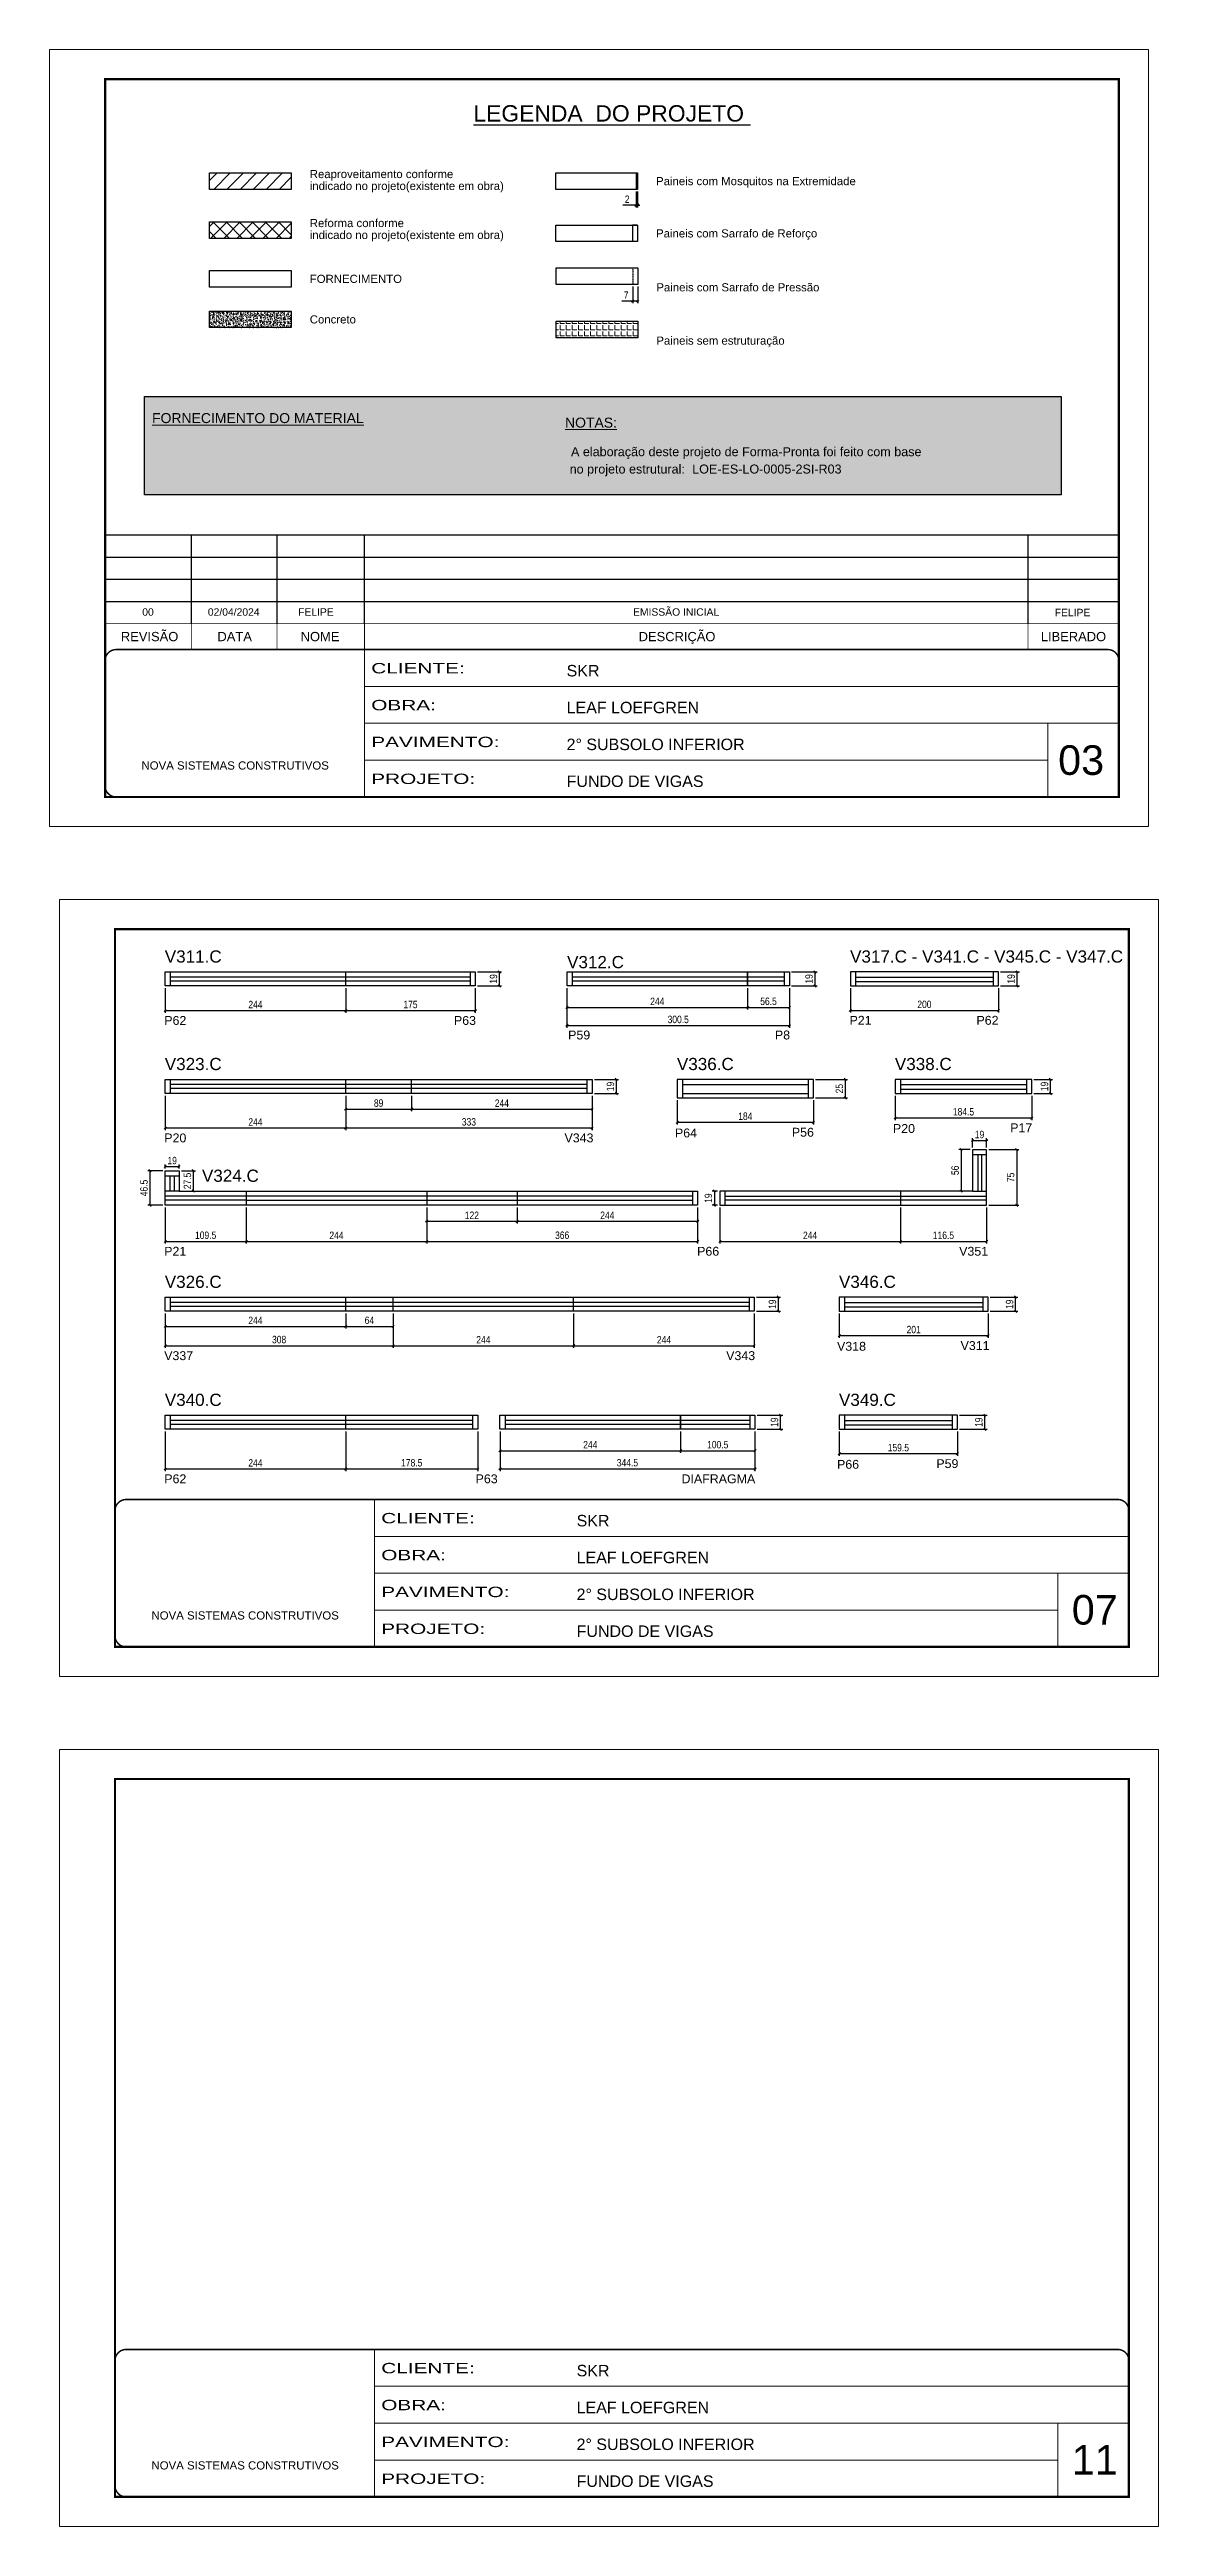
# Model space of a CAD drawing. Header units: millimetres. Extents: x 1959 to 8212, y 239 to 4735.
# Drawn here: x 5129 to 6627, y 1388 to 4735 of the extents above; entities that cross this region are included whole.
import ezdxf
from ezdxf.enums import TextEntityAlignment as Align

# ---------------------------------------------------------------- set-up
doc = ezdxf.new("R2010")
doc.units = ezdxf.units.MM
for name, pattern in [('CONTINUO', [0]), ('DASHED', [0.75, 0.5, -0.25]), ('HIDDEN', [0.375, 0.25, -0.125])]:
    doc.linetypes.add(name, pattern=pattern)
for name, color, linetype in [('5', 5, 'Continuous'), ('COTA', 241, 'Continuous'), ('NOMENCLATURA', 7, 'Continuous'), ('Painéis', 200, 'Continuous'), ('SARR_2.2x7', 40, 'Continuous')]:
    doc.layers.add(name, color=color, linetype=linetype)
for name, color, linetype, lineweight in [('CARIMBO', 255, 'Continuous', 9), ('Folhas', 255, 'Continuous', 9), ('Hachura', 251, 'Continuous', 9), ('REAPROVEITAMENTO', 251, 'Continuous', 9), ('SARRAFO DE PRESSAO', 251, 'DASHED', 9)]:
    doc.layers.add(name, color=color, linetype=linetype, lineweight=lineweight)
doc.layers.add('Demarcação 2', color=254, linetype='Continuous', lineweight=9, true_color=0xe0e0e0)
doc.styles.add('ARIAL', font='arial.ttf')
doc.styles.add('COTA TECNICA', font='techl___.ttf', dxfattribs={"height": 10})
doc.styles.add('COTA TECNICA-50', font='techl___.ttf', dxfattribs={"height": 10})
doc.styles.get("Standard").update_dxf_attribs({"font": 'arial.ttf'})
doc.styles.add('Tecnologia', font='')
doc.styles.get('Tecnologia').set_extended_font_data('Forgotten Futurist')
doc.dimstyles.new('COTA PAINEL-50', dxfattribs={"dimtxt": 10, "dimasz": 3, "dimexe": 3, "dimexo": 3, "dimgap": 3, "dimtad": 1, "dimdec": 1, "dimzin": 12, "dimdsep": 46, "dimtxsty": 'COTA TECNICA-50', "dimblk1": 'OBLIQUE', "dimblk2": 'OBLIQUE', "dimsah": 1, "dimcen": 0.9, "dimclrd": 4, "dimclre": 4, "dimclrt": 240, "dimadec": 1, "dimazin": 3, "dimtfac": 1, "dimtdec": 1, "dimtmove": 0, "dimatfit": 3, "dimfxl": 1, "dimtolj": 1, "dimtzin": 12, "dimarcsym": 0})
doc.dimstyles.new('PAINEL', dxfattribs={"dimtxt": 10, "dimasz": 3, "dimexe": 3, "dimexo": 3, "dimgap": 3, "dimtad": 1, "dimdec": 1, "dimzin": 12, "dimdsep": 46, "dimtxsty": 'COTA TECNICA', "dimblk1": 'OBLIQUE', "dimblk2": 'OBLIQUE', "dimsah": 1, "dimcen": 0.9, "dimclrd": 4, "dimclre": 4, "dimclrt": 240, "dimadec": 1, "dimazin": 3, "dimtfac": 1, "dimtdec": 1, "dimtmove": 0, "dimatfit": 3, "dimfxl": 1, "dimtolj": 1, "dimtzin": 12, "dimarcsym": 0})

msp = doc.modelspace()

# ---------------------------------------------------------------- texts
at = {"color": 0, "linetype": 'Continuous', "ltscale": 5, "style": 'ARIAL'}
msp.add_text('%%ULEGENDA  DO PROJETO ', height=22.1184, dxfattribs=at).set_placement((5888.68, 4637.89), align=Align.CENTER)
at = {"style": 'ARIAL'}
for s, p in [('REVISÃO', (5263.95, 3941.96)), ('DESCRIÇÃO', (5976.73, 3941.96)), ('DATA', (5378.93, 3941.96)), ('NOME', (5494.28, 3941.96)), ('LIBERADO', (6512.41, 3941.96))]:
    msp.add_text(s, height=12.5, dxfattribs=at).set_placement(p, align=Align.MIDDLE_CENTER)
at = {"layer": '5', "linetype": 'Continuous'}
for s, rotation, p in [('P62', 359.99996, (5283.81, 3417.17)), ('P63', 359.99996, (5675.23, 3417.17)), ('P21', 0.00004, (6209.78, 3417.37)), ('P62', 0.00004, (6381.33, 3417.37)), ('P59', 359.99996, (5829.54, 3397.52)), ('P8', 359.99996, (6108.95, 3397.52)), ('P20', 359.99996, (6268.45, 3271.16)), ('P17', 359.99996, (6426.91, 3272.12)), ('P20', 359.99996, (5283.81, 3258.45)), ('V343', 359.99996, (5824.63, 3258.45)), ('P64', 359.99996, (5973.91, 3265.16)), ('P56', 359.99996, (6131.87, 3266.12)), ('P21', 359.99996, (5283.71, 3105.27)), ('P66', 359.99996, (6003.84, 3105.27)), ('V351', 359.99996, (6357.94, 3105.27)), ('V318', 359.99996, (6192.91, 2976.86)), ('V311', 359.99996, (6359.85, 2977.81)), ('V337', 359.99996, (5283.71, 2964.2)), ('V343', 359.99996, (6043.12, 2964.2)), ('P66', 359.99996, (6192.91, 2817.37)), ('P59', 359.99996, (6327.12, 2818.32)), ('P62', 359.99996, (5283.81, 2797.78)), ('P63', 359.99996, (5704.49, 2797.78)), ('DIAFRAGMA', 0.00004, (5982.78, 2797.78))]:
    msp.add_text(s, height=12, rotation=rotation, dxfattribs=at).set_placement(p)
at = {"layer": 'CARIMBO', "style": 'ARIAL'}
for s, p in [('indicado no projeto(existente em obra)', (5480.43, 4550.9)), ('Reaproveitamento conforme ', (5480.43, 4566.99)), ('Paineis com Mosquitos na Extremidade', (5948.41, 4557.41)), ('indicado no projeto(existente em obra)', (5480.43, 4484.67)), ('Reforma conforme ', (5480.43, 4500.76)), ('Paineis com Sarrafo de Reforço', (5948.41, 4486.81)), ('FORNECIMENTO', (5480.43, 4425.37)), ('Paineis com Sarrafo de Pressão', (5948.77, 4413.92)), ('Concreto', (5480.43, 4370.57)), ('Paineis sem estruturação', (5948.77, 4341.89))]:
    msp.add_text(s, height=11, dxfattribs=at).set_placement(p, align=Align.MIDDLE_LEFT)
at = {"layer": 'CARIMBO', "color": 5, "style": 'ARIAL'}
for s, height, p in [('%%UFORNECIMENTO DO MATERIAL', 13.5, (5267.29, 4230.43)), ('%%UNOTAS:', 13.5, (5825.36, 4224.31)), ('  A elaboração deste projeto de Forma-Pronta foi feito com base', 12.15, (5824.01, 4185.7)), ('  no projeto estrutural:', 12.15, (5822.19, 4162.22))]:
    msp.add_text(s, height=height, dxfattribs=at).set_placement(p)
at = {"layer": 'CARIMBO', "color": 1, "style": 'ARIAL'}
msp.add_text('LOE-ES-LO-0005-2SI-R03', height=12.15, dxfattribs=at).set_placement((5997.18, 4162.26))
at = {"layer": 'CARIMBO', "style": 'ARIAL'}
for s, height, p in [('00', 10, (5254.03, 3970.14)), ('02/04/2024', 10, (5342.68, 3970.14)), ('FELIPE', 10, (5464.72, 3970.14)), ('EMISSÃO INICIAL', 10, (5917.27, 3970.14)), ('07', 40, (6510.13, 2606.79)), ('11', 40, (6510.13, 1458.21))]:
    msp.add_text(s, height=height, dxfattribs=at).set_placement(p)
at = {"layer": 'CARIMBO', "color": 7, "style": 'ARIAL'}
msp.add_text('03', height=40, dxfattribs=at).set_placement((6491.68, 3755.02))
at = {"layer": 'CARIMBO', "style": 'ARIAL'}
msp.add_attdef('FELIPE', text='', height=10, dxfattribs=at).set_placement((6511.12, 3974.46), align=Align.MIDDLE_CENTER)
at = {"layer": 'NOMENCLATURA', "linetype": 'Continuous'}
for s, p in [('V311.C', (5284.5, 3501.37)), ('V317.C - V341.C - V345.C - V347.C', (6210.54, 3501.37)), ('V312.C', (5828.11, 3493.8)), ('V323.C', (5284.5, 3356.11)), ('V336.C', (5976.54, 3356.11)), ('V338.C', (6271.07, 3356.11)), ('V324.C', (5334.73, 3205.12)), ('V326.C', (5284.5, 3061.81)), ('V346.C', (6195.54, 3061.81)), ('V340.C', (5284.5, 2902.32)), ('V349.C', (6195.54, 2902.32))]:
    msp.add_text(s, height=16.5, dxfattribs=at).set_placement(p)

# ---------------------------------------------------------------- blocks, each defined once
blk = doc.blocks.new('9999999999')
at = {"color": 30, "linetype": 'CONTINUO'}
for p, q in [((98564.6, 34230.2), (98564.6, 34429.4)), ((98564.6, 34379.6), (99584, 34379.6)), ((98564.6, 34329.8), (99488, 34329.8)), ((99584, 34329.8), (99488, 34329.8)), ((99488, 34329.8), (99488, 34230.2)), ((98564.6, 34280), (99488, 34280))]:
    blk.add_line(p, q, dxfattribs=at)
at = {"color": 30, "linetype": 'CONTINUO', "const_width": 2}
blk.add_lwpolyline([(99584, 34230.2), (99584, 34414.4, 0.414214), (99569, 34429.4), (98229, 34429.4, 0.414214), (98214, 34414.4), (98214, 34245.2, 0.414214), (98229, 34230.2), (99584, 34230.2)], format="xyb", dxfattribs=at)
at = {"layer": 'Folhas'}
blk.add_lwpolyline([(98139, 34190.2), (99624, 34190.2), (99624, 35240.2), (98139, 35240.2)], close=True, dxfattribs=at)
at = {"layer": 'Folhas', "color": 30, "const_width": 3}
blk.add_lwpolyline([(98214, 34230.2), (99584, 34230.2), (99584, 35200.2), (98214, 35200.2)], close=True, dxfattribs=at)
at = {"color": 7, "linetype": 'Continuous', "ltscale": 5, "style": 'ARIAL'}
for s, height, p in [('SKR', 15.48, (98837.7, 34393.1)), ('LEAF LOEFGREN', 15.483, (98837.7, 34343.3)), ('2° SUBSOLO INFERIOR', 15.483, (98837.7, 34293.5)), ('NOVA SISTEMAS CONSTRUTIVOS', 11.059, (98263.2, 34267.2)), ('FUNDO DE VIGAS', 15.483, (98837.7, 34243.7))]:
    blk.add_text(s, height=height, dxfattribs=at).set_placement(p)
at = {"layer": 'Folhas', "color": 7, "style": 'Tecnologia', "width": 1.5}
for s, p in [('CLIENTE:', (98573.7, 34397.2)), ('OBRA:', (98573.7, 34347.3)), ('PAVIMENTO:', (98573.7, 34297.5)), ('PROJETO:', (98573.7, 34247.7))]:
    blk.add_text(s, height=14, dxfattribs=at).set_placement(p)
blk = doc.blocks.new('_Oblique')
at = {"color": 0, "linetype": 'ByBlock', "lineweight": -2}
blk.add_line((-0.5, -0.5), (0.5, 0.5), dxfattribs=at)
blk = doc.blocks.new('*D5')
at = {"layer": 'COTA', "color": 4, "lineweight": -2, "transparency": 16777216}
for p, q in [((5921.4, 4524.9), (5903.3, 4524.9)), ((5921.4, 4543.3), (5921.4, 4521.9)), ((5923.4, 4524.9), (5921.4, 4524.9)), ((5923.4, 4543.3), (5923.4, 4521.9)), ((5923.4, 4524.9), (5926.4, 4524.9))]:
    blk.add_line(p, q, dxfattribs=at)
at = {"layer": 'Defpoints', "color": 0, "transparency": 16777216}
for p in [(5921.4, 4546.3), (5921.4, 4524.9), (5923.4, 4546.3)]:
    blk.add_point(p, dxfattribs=at)
at = {"layer": 'COTA', "color": 4, "lineweight": -2, "transparency": 16777216, "xscale": 3, "yscale": 3, "zscale": 3}
blk.add_blockref('_Oblique', (5921.4, 4524.9), dxfattribs=at)
at = {"layer": 'COTA', "color": 4, "lineweight": -2, "transparency": 16777216, "xscale": 3, "yscale": 3, "zscale": 3, "rotation": 180}
blk.add_blockref('_Oblique', (5923.4, 4524.9), dxfattribs=at)
at = {"layer": 'COTA', "color": 240, "transparency": 16777216, "insert": (5909.3, 4532.9), "char_height": 10, "attachment_point": 5, "style": 'COTA TECNICA'}
blk.add_mtext('\\A1;2', dxfattribs=at)
blk = doc.blocks.new('*D6')
at = {"layer": 'COTA', "color": 4, "lineweight": -2, "transparency": 16777216}
for p, q in [((5916.8, 4395.4), (5902, 4395.4)), ((5916.8, 4414.9), (5916.8, 4392.4)), ((5923.8, 4395.4), (5916.8, 4395.4)), ((5923.8, 4414.9), (5923.8, 4392.4))]:
    blk.add_line(p, q, dxfattribs=at)
at = {"layer": 'Defpoints', "color": 0, "transparency": 16777216}
for p in [(5916.8, 4417.9), (5916.8, 4395.4), (5923.8, 4417.9)]:
    blk.add_point(p, dxfattribs=at)
at = {"layer": 'COTA', "color": 4, "lineweight": -2, "transparency": 16777216, "xscale": 3, "yscale": 3, "zscale": 3, "rotation": 180}
blk.add_blockref('_Oblique', (5916.8, 4395.4), dxfattribs=at)
at = {"layer": 'COTA', "color": 4, "lineweight": -2, "transparency": 16777216, "xscale": 3, "yscale": 3, "zscale": 3}
blk.add_blockref('_Oblique', (5923.8, 4395.4), dxfattribs=at)
at = {"layer": 'COTA', "color": 240, "transparency": 16777216, "insert": (5907.9, 4403.4), "char_height": 10, "attachment_point": 5, "style": 'COTA TECNICA'}
blk.add_mtext('\\A1;7', dxfattribs=at)
blk = doc.blocks.new('*D54')
at = {"layer": 'COTA', "color": 4, "linetype": 'ByBlock', "lineweight": -2, "transparency": 16777216}
for p, q in [((5285, 3466.8), (5285, 3433.6)), ((5529, 3466.8), (5529, 3433.6)), ((5285, 3436.6), (5529, 3436.6))]:
    blk.add_line(p, q, dxfattribs=at)
at = {"layer": 'Defpoints', "color": 0, "linetype": 'ByBlock', "transparency": 16777216}
for p in [(5285, 3469.8), (5529, 3469.8), (5529, 3436.6)]:
    blk.add_point(p, dxfattribs=at)
at = {"layer": 'COTA', "color": 4, "linetype": 'ByBlock', "lineweight": -2, "transparency": 16777216, "xscale": 3, "yscale": 3, "zscale": 3, "rotation": 180}
blk.add_blockref('_Oblique', (5285, 3436.6), dxfattribs=at)
at = {"layer": 'COTA', "color": 4, "linetype": 'ByBlock', "lineweight": -2, "transparency": 16777216, "xscale": 3, "yscale": 3, "zscale": 3}
blk.add_blockref('_Oblique', (5529, 3436.6), dxfattribs=at)
at = {"layer": 'COTA', "color": 240, "linetype": 'ByBlock', "transparency": 16777216, "insert": (5407, 3444.7), "char_height": 10, "attachment_point": 5, "style": 'COTA TECNICA-50'}
blk.add_mtext('\\A1;244', dxfattribs=at)
blk = doc.blocks.new('*D55')
at = {"layer": 'COTA', "color": 4, "linetype": 'ByBlock', "lineweight": -2, "transparency": 16777216}
for p, q in [((5529, 3466.8), (5529, 3433.6)), ((5704, 3466.8), (5704, 3433.6)), ((5529, 3436.6), (5704, 3436.6))]:
    blk.add_line(p, q, dxfattribs=at)
at = {"layer": 'Defpoints', "color": 0, "linetype": 'ByBlock', "transparency": 16777216}
for p in [(5529, 3469.8), (5704, 3469.8), (5704, 3436.6)]:
    blk.add_point(p, dxfattribs=at)
at = {"layer": 'COTA', "color": 4, "linetype": 'ByBlock', "lineweight": -2, "transparency": 16777216, "xscale": 3, "yscale": 3, "zscale": 3, "rotation": 180}
blk.add_blockref('_Oblique', (5529, 3436.6), dxfattribs=at)
at = {"layer": 'COTA', "color": 4, "linetype": 'ByBlock', "lineweight": -2, "transparency": 16777216, "xscale": 3, "yscale": 3, "zscale": 3}
blk.add_blockref('_Oblique', (5704, 3436.6), dxfattribs=at)
at = {"layer": 'COTA', "color": 240, "linetype": 'ByBlock', "transparency": 16777216, "insert": (5616.5, 3444.7), "char_height": 10, "attachment_point": 5, "style": 'COTA TECNICA-50'}
blk.add_mtext('\\A1;175', dxfattribs=at)
blk = doc.blocks.new('*D56')
at = {"layer": 'COTA', "color": 4, "lineweight": -2, "transparency": 16777216}
for p, q in [((5707, 3488.8), (5739.7, 3488.8)), ((5736.7, 3469.8), (5736.7, 3488.8)), ((5707, 3469.8), (5739.7, 3469.8))]:
    blk.add_line(p, q, dxfattribs=at)
at = {"layer": 'Defpoints', "color": 0, "transparency": 16777216}
for p in [(5704, 3488.8), (5736.7, 3488.8), (5704, 3469.8)]:
    blk.add_point(p, dxfattribs=at)
at = {"layer": 'COTA', "color": 4, "lineweight": -2, "transparency": 16777216, "xscale": 3, "yscale": 3, "zscale": 3}
for p, rotation in [((5736.7, 3488.8), 90), ((5736.7, 3469.8), 270)]:
    blk.add_blockref('_Oblique', p, dxfattribs=dict(at, rotation=rotation))
at = {"layer": 'COTA', "color": 240, "transparency": 16777216, "insert": (5728.7, 3479.3), "char_height": 10, "attachment_point": 5, "rotation": 90, "style": 'COTA TECNICA'}
blk.add_mtext('\\A1;19', dxfattribs=at)
blk = doc.blocks.new('*D57')
at = {"layer": 'COTA', "color": 4, "linetype": 'ByBlock', "lineweight": -2, "transparency": 16777216}
for p, q in [((5828, 3466.8), (5828, 3437.9)), ((6072, 3466.8), (6072, 3437.9)), ((5828, 3440.9), (6072, 3440.9))]:
    blk.add_line(p, q, dxfattribs=at)
at = {"layer": 'Defpoints', "color": 0, "linetype": 'ByBlock', "transparency": 16777216}
for p in [(5828, 3469.8), (6072, 3469.8), (6072, 3440.9)]:
    blk.add_point(p, dxfattribs=at)
at = {"layer": 'COTA', "color": 4, "linetype": 'ByBlock', "lineweight": -2, "transparency": 16777216, "xscale": 3, "yscale": 3, "zscale": 3, "rotation": 180}
blk.add_blockref('_Oblique', (5828, 3440.9), dxfattribs=at)
at = {"layer": 'COTA', "color": 4, "linetype": 'ByBlock', "lineweight": -2, "transparency": 16777216, "xscale": 3, "yscale": 3, "zscale": 3}
blk.add_blockref('_Oblique', (6072, 3440.9), dxfattribs=at)
at = {"layer": 'COTA', "color": 240, "linetype": 'ByBlock', "transparency": 16777216, "insert": (5950, 3448.9), "char_height": 10, "attachment_point": 5, "style": 'COTA TECNICA-50'}
blk.add_mtext('\\A1;244', dxfattribs=at)
blk = doc.blocks.new('*D58')
at = {"layer": 'COTA', "color": 4, "linetype": 'ByBlock', "lineweight": -2, "transparency": 16777216}
for p, q in [((6072, 3466.8), (6072, 3437.9)), ((6128.5, 3466.8), (6128.5, 3437.9)), ((6072, 3440.9), (6128.5, 3440.9))]:
    blk.add_line(p, q, dxfattribs=at)
at = {"layer": 'Defpoints', "color": 0, "linetype": 'ByBlock', "transparency": 16777216}
for p in [(6072, 3469.8), (6128.5, 3469.8), (6128.5, 3440.9)]:
    blk.add_point(p, dxfattribs=at)
at = {"layer": 'COTA', "color": 4, "linetype": 'ByBlock', "lineweight": -2, "transparency": 16777216, "xscale": 3, "yscale": 3, "zscale": 3, "rotation": 180}
blk.add_blockref('_Oblique', (6072, 3440.9), dxfattribs=at)
at = {"layer": 'COTA', "color": 4, "linetype": 'ByBlock', "lineweight": -2, "transparency": 16777216, "xscale": 3, "yscale": 3, "zscale": 3}
blk.add_blockref('_Oblique', (6128.5, 3440.9), dxfattribs=at)
at = {"layer": 'COTA', "color": 240, "linetype": 'ByBlock', "transparency": 16777216, "insert": (6100.3, 3449), "char_height": 10, "attachment_point": 5, "style": 'COTA TECNICA-50'}
blk.add_mtext('\\A1;56.5', dxfattribs=at)
blk = doc.blocks.new('*D59')
at = {"layer": 'COTA', "color": 4, "lineweight": -2, "transparency": 16777216}
for p, q in [((5828, 3466.8), (5828, 3413.3)), ((6128.5, 3466.8), (6128.5, 3413.3)), ((5828, 3416.3), (6128.5, 3416.3))]:
    blk.add_line(p, q, dxfattribs=at)
at = {"layer": 'Defpoints', "color": 0, "transparency": 16777216}
for p in [(5828, 3469.8), (6128.5, 3469.8), (6128.5, 3416.3)]:
    blk.add_point(p, dxfattribs=at)
at = {"layer": 'COTA', "color": 4, "lineweight": -2, "transparency": 16777216, "xscale": 3, "yscale": 3, "zscale": 3, "rotation": 180}
blk.add_blockref('_Oblique', (5828, 3416.3), dxfattribs=at)
at = {"layer": 'COTA', "color": 4, "lineweight": -2, "transparency": 16777216, "xscale": 3, "yscale": 3, "zscale": 3}
blk.add_blockref('_Oblique', (6128.5, 3416.3), dxfattribs=at)
at = {"layer": 'COTA', "color": 240, "transparency": 16777216, "insert": (5978.3, 3424.5), "char_height": 10, "attachment_point": 5, "style": 'COTA TECNICA'}
blk.add_mtext('\\A1;300.5', dxfattribs=at)
blk = doc.blocks.new('*D60')
at = {"layer": 'COTA', "color": 4, "lineweight": -2, "transparency": 16777216}
for p, q in [((6131.5, 3488.8), (6166.2, 3488.8)), ((6163.2, 3469.8), (6163.2, 3488.8)), ((6131.5, 3469.8), (6166.2, 3469.8))]:
    blk.add_line(p, q, dxfattribs=at)
at = {"layer": 'Defpoints', "color": 0, "transparency": 16777216}
for p in [(6128.5, 3488.8), (6163.2, 3488.8), (6128.5, 3469.8)]:
    blk.add_point(p, dxfattribs=at)
at = {"layer": 'COTA', "color": 4, "lineweight": -2, "transparency": 16777216, "xscale": 3, "yscale": 3, "zscale": 3}
for p, rotation in [((6163.2, 3488.8), 90), ((6163.2, 3469.8), 270)]:
    blk.add_blockref('_Oblique', p, dxfattribs=dict(at, rotation=rotation))
at = {"layer": 'COTA', "color": 240, "transparency": 16777216, "insert": (6155.1, 3479.3), "char_height": 10, "attachment_point": 5, "rotation": 90, "style": 'COTA TECNICA'}
blk.add_mtext('\\A1;19', dxfattribs=at)
blk = doc.blocks.new('*D61')
at = {"layer": 'COTA', "color": 4, "lineweight": -2, "transparency": 16777216}
for p, q in [((6414, 3488.8), (6439.3, 3488.8)), ((6436.3, 3469.8), (6436.3, 3488.8)), ((6414, 3469.8), (6439.3, 3469.8))]:
    blk.add_line(p, q, dxfattribs=at)
at = {"layer": 'Defpoints', "color": 0, "transparency": 16777216}
for p in [(6411, 3488.8), (6436.3, 3488.8), (6411, 3469.8)]:
    blk.add_point(p, dxfattribs=at)
at = {"layer": 'COTA', "color": 4, "lineweight": -2, "transparency": 16777216, "xscale": 3, "yscale": 3, "zscale": 3}
for p, rotation in [((6436.3, 3488.8), 90), ((6436.3, 3469.8), 270)]:
    blk.add_blockref('_Oblique', p, dxfattribs=dict(at, rotation=rotation))
at = {"layer": 'COTA', "color": 240, "transparency": 16777216, "insert": (6428.2, 3479.3), "char_height": 10, "attachment_point": 5, "rotation": 90, "style": 'COTA TECNICA'}
blk.add_mtext('\\A1;19', dxfattribs=at)
blk = doc.blocks.new('*D62')
at = {"layer": 'COTA', "color": 4, "linetype": 'ByBlock', "lineweight": -2, "transparency": 16777216}
for p, q in [((6211, 3466.8), (6211, 3433.8)), ((6411, 3466.8), (6411, 3433.8)), ((6211, 3436.8), (6411, 3436.8))]:
    blk.add_line(p, q, dxfattribs=at)
at = {"layer": 'Defpoints', "color": 0, "linetype": 'ByBlock', "transparency": 16777216}
for p in [(6211, 3469.8), (6411, 3469.8), (6411, 3436.8)]:
    blk.add_point(p, dxfattribs=at)
at = {"layer": 'COTA', "color": 4, "linetype": 'ByBlock', "lineweight": -2, "transparency": 16777216, "xscale": 3, "yscale": 3, "zscale": 3, "rotation": 180}
blk.add_blockref('_Oblique', (6211, 3436.8), dxfattribs=at)
at = {"layer": 'COTA', "color": 4, "linetype": 'ByBlock', "lineweight": -2, "transparency": 16777216, "xscale": 3, "yscale": 3, "zscale": 3}
blk.add_blockref('_Oblique', (6411, 3436.8), dxfattribs=at)
at = {"layer": 'COTA', "color": 240, "linetype": 'ByBlock', "transparency": 16777216, "insert": (6311, 3444.9), "char_height": 10, "attachment_point": 5, "style": 'COTA TECNICA-50'}
blk.add_mtext('\\A1;200', dxfattribs=at)
blk = doc.blocks.new('*D63')
at = {"layer": 'COTA', "color": 4, "linetype": 'ByBlock', "lineweight": -2, "transparency": 16777216}
for p, q in [((5285, 3321.5), (5285, 3274.9)), ((5529, 3321.5), (5529, 3274.9)), ((5285, 3277.9), (5529, 3277.9))]:
    blk.add_line(p, q, dxfattribs=at)
at = {"layer": 'Defpoints', "color": 0, "linetype": 'ByBlock', "transparency": 16777216}
for p in [(5285, 3324.5), (5529, 3324.5), (5529, 3277.9)]:
    blk.add_point(p, dxfattribs=at)
at = {"layer": 'COTA', "color": 4, "linetype": 'ByBlock', "lineweight": -2, "transparency": 16777216, "xscale": 3, "yscale": 3, "zscale": 3, "rotation": 180}
blk.add_blockref('_Oblique', (5285, 3277.9), dxfattribs=at)
at = {"layer": 'COTA', "color": 4, "linetype": 'ByBlock', "lineweight": -2, "transparency": 16777216, "xscale": 3, "yscale": 3, "zscale": 3}
blk.add_blockref('_Oblique', (5529, 3277.9), dxfattribs=at)
at = {"layer": 'COTA', "color": 240, "linetype": 'ByBlock', "transparency": 16777216, "insert": (5407, 3286), "char_height": 10, "attachment_point": 5, "style": 'COTA TECNICA-50'}
blk.add_mtext('\\A1;244', dxfattribs=at)
blk = doc.blocks.new('*D64')
at = {"layer": 'COTA', "color": 4, "linetype": 'ByBlock', "lineweight": -2, "transparency": 16777216}
for p, q in [((5529, 3321.5), (5529, 3274.9)), ((5862, 3321.5), (5862, 3274.9)), ((5529, 3277.9), (5862, 3277.9))]:
    blk.add_line(p, q, dxfattribs=at)
at = {"layer": 'Defpoints', "color": 0, "linetype": 'ByBlock', "transparency": 16777216}
for p in [(5529, 3324.5), (5862, 3324.5), (5862, 3277.9)]:
    blk.add_point(p, dxfattribs=at)
at = {"layer": 'COTA', "color": 4, "linetype": 'ByBlock', "lineweight": -2, "transparency": 16777216, "xscale": 3, "yscale": 3, "zscale": 3, "rotation": 180}
blk.add_blockref('_Oblique', (5529, 3277.9), dxfattribs=at)
at = {"layer": 'COTA', "color": 4, "linetype": 'ByBlock', "lineweight": -2, "transparency": 16777216, "xscale": 3, "yscale": 3, "zscale": 3}
blk.add_blockref('_Oblique', (5862, 3277.9), dxfattribs=at)
at = {"layer": 'COTA', "color": 240, "linetype": 'ByBlock', "transparency": 16777216, "insert": (5695.5, 3286.1), "char_height": 10, "attachment_point": 5, "style": 'COTA TECNICA-50'}
blk.add_mtext('\\A1;333', dxfattribs=at)
blk = doc.blocks.new('*D65')
at = {"layer": 'COTA', "color": 4, "lineweight": -2, "transparency": 16777216}
for p, q in [((5865, 3343.5), (5897.7, 3343.5)), ((5865, 3324.5), (5897.7, 3324.5)), ((5894.7, 3324.5), (5894.7, 3343.5))]:
    blk.add_line(p, q, dxfattribs=at)
at = {"layer": 'Defpoints', "color": 0, "transparency": 16777216}
for p in [(5862, 3343.5), (5862, 3324.5), (5894.7, 3343.5)]:
    blk.add_point(p, dxfattribs=at)
at = {"layer": 'COTA', "color": 4, "lineweight": -2, "transparency": 16777216, "xscale": 3, "yscale": 3, "zscale": 3}
for p, rotation in [((5894.7, 3343.5), 90), ((5894.7, 3324.5), 270)]:
    blk.add_blockref('_Oblique', p, dxfattribs=dict(at, rotation=rotation))
at = {"layer": 'COTA', "color": 240, "transparency": 16777216, "insert": (5886.7, 3334), "char_height": 10, "attachment_point": 5, "rotation": 90, "style": 'COTA TECNICA'}
blk.add_mtext('\\A1;19', dxfattribs=at)
blk = doc.blocks.new('*D66')
at = {"layer": 'COTA', "color": 4, "lineweight": -2, "transparency": 16777216}
for p, q in [((5529, 3321.5), (5529, 3300.4)), ((5618, 3321.5), (5618, 3300.4)), ((5529, 3303.4), (5618, 3303.4))]:
    blk.add_line(p, q, dxfattribs=at)
at = {"layer": 'Defpoints', "color": 0, "transparency": 16777216}
for p in [(5529, 3324.5), (5618, 3324.5), (5618, 3303.4)]:
    blk.add_point(p, dxfattribs=at)
at = {"layer": 'COTA', "color": 4, "lineweight": -2, "transparency": 16777216, "xscale": 3, "yscale": 3, "zscale": 3, "rotation": 180}
blk.add_blockref('_Oblique', (5529, 3303.4), dxfattribs=at)
at = {"layer": 'COTA', "color": 4, "lineweight": -2, "transparency": 16777216, "xscale": 3, "yscale": 3, "zscale": 3}
blk.add_blockref('_Oblique', (5618, 3303.4), dxfattribs=at)
at = {"layer": 'COTA', "color": 240, "transparency": 16777216, "insert": (5573.5, 3311.5), "char_height": 10, "attachment_point": 5, "style": 'COTA TECNICA'}
blk.add_mtext('\\A1;89', dxfattribs=at)
blk = doc.blocks.new('*D67')
at = {"layer": 'COTA', "color": 4, "lineweight": -2, "transparency": 16777216}
for p, q in [((5618, 3321.5), (5618, 3300.4)), ((5862, 3321.5), (5862, 3300.4)), ((5618, 3303.4), (5862, 3303.4))]:
    blk.add_line(p, q, dxfattribs=at)
at = {"layer": 'Defpoints', "color": 0, "transparency": 16777216}
for p in [(5618, 3324.5), (5862, 3324.5), (5862, 3303.4)]:
    blk.add_point(p, dxfattribs=at)
at = {"layer": 'COTA', "color": 4, "lineweight": -2, "transparency": 16777216, "xscale": 3, "yscale": 3, "zscale": 3, "rotation": 180}
blk.add_blockref('_Oblique', (5618, 3303.4), dxfattribs=at)
at = {"layer": 'COTA', "color": 4, "lineweight": -2, "transparency": 16777216, "xscale": 3, "yscale": 3, "zscale": 3}
blk.add_blockref('_Oblique', (5862, 3303.4), dxfattribs=at)
at = {"layer": 'COTA', "color": 240, "transparency": 16777216, "insert": (5740, 3311.4), "char_height": 10, "attachment_point": 5, "style": 'COTA TECNICA'}
blk.add_mtext('\\A1;244', dxfattribs=at)
blk = doc.blocks.new('*D68')
at = {"layer": 'COTA', "color": 4, "lineweight": -2, "transparency": 16777216}
for p, q in [((5285, 3170.6), (5285, 3121.7)), ((5394.5, 3170.6), (5394.5, 3121.7)), ((5285, 3124.7), (5394.5, 3124.7))]:
    blk.add_line(p, q, dxfattribs=at)
at = {"layer": 'Defpoints', "color": 0, "transparency": 16777216}
for p in [(5285, 3173.6), (5394.5, 3173.6), (5394.5, 3124.7)]:
    blk.add_point(p, dxfattribs=at)
at = {"layer": 'COTA', "color": 4, "lineweight": -2, "transparency": 16777216, "xscale": 3, "yscale": 3, "zscale": 3, "rotation": 180}
blk.add_blockref('_Oblique', (5285, 3124.7), dxfattribs=at)
at = {"layer": 'COTA', "color": 4, "lineweight": -2, "transparency": 16777216, "xscale": 3, "yscale": 3, "zscale": 3}
blk.add_blockref('_Oblique', (5394.5, 3124.7), dxfattribs=at)
at = {"layer": 'COTA', "color": 240, "transparency": 16777216, "insert": (5339.7, 3132.9), "char_height": 10, "attachment_point": 5, "style": 'COTA TECNICA'}
blk.add_mtext('\\A1;109.5', dxfattribs=at)
blk = doc.blocks.new('*D69')
at = {"layer": 'COTA', "color": 4, "lineweight": -2, "transparency": 16777216}
for p, q in [((5394.5, 3170.6), (5394.5, 3121.7)), ((5638.5, 3170.6), (5638.5, 3121.7)), ((5394.5, 3124.7), (5638.5, 3124.7))]:
    blk.add_line(p, q, dxfattribs=at)
at = {"layer": 'Defpoints', "color": 0, "transparency": 16777216}
for p in [(5394.5, 3173.6), (5638.5, 3173.6), (5638.5, 3124.7)]:
    blk.add_point(p, dxfattribs=at)
at = {"layer": 'COTA', "color": 4, "lineweight": -2, "transparency": 16777216, "xscale": 3, "yscale": 3, "zscale": 3, "rotation": 180}
blk.add_blockref('_Oblique', (5394.5, 3124.7), dxfattribs=at)
at = {"layer": 'COTA', "color": 4, "lineweight": -2, "transparency": 16777216, "xscale": 3, "yscale": 3, "zscale": 3}
blk.add_blockref('_Oblique', (5638.5, 3124.7), dxfattribs=at)
at = {"layer": 'COTA', "color": 240, "transparency": 16777216, "insert": (5516.5, 3132.8), "char_height": 10, "attachment_point": 5, "style": 'COTA TECNICA'}
blk.add_mtext('\\A1;244', dxfattribs=at)
blk = doc.blocks.new('*D70')
at = {"layer": 'COTA', "color": 4, "lineweight": -2, "transparency": 16777216}
for p, q in [((5638.5, 3170.6), (5638.5, 3121.7)), ((6004.5, 3170.6), (6004.5, 3121.7)), ((5638.5, 3124.7), (6004.5, 3124.7))]:
    blk.add_line(p, q, dxfattribs=at)
at = {"layer": 'Defpoints', "color": 0, "transparency": 16777216}
for p in [(5638.5, 3173.6), (6004.5, 3173.6), (6004.5, 3124.7)]:
    blk.add_point(p, dxfattribs=at)
at = {"layer": 'COTA', "color": 4, "lineweight": -2, "transparency": 16777216, "xscale": 3, "yscale": 3, "zscale": 3, "rotation": 180}
blk.add_blockref('_Oblique', (5638.5, 3124.7), dxfattribs=at)
at = {"layer": 'COTA', "color": 4, "lineweight": -2, "transparency": 16777216, "xscale": 3, "yscale": 3, "zscale": 3}
blk.add_blockref('_Oblique', (6004.5, 3124.7), dxfattribs=at)
at = {"layer": 'COTA', "color": 240, "transparency": 16777216, "insert": (5821.5, 3132.9), "char_height": 10, "attachment_point": 5, "style": 'COTA TECNICA'}
blk.add_mtext('\\A1;366', dxfattribs=at)
blk = doc.blocks.new('*D71')
at = {"layer": 'COTA', "color": 4, "lineweight": -2, "transparency": 16777216}
for p, q in [((5282, 3220.1), (5261.5, 3220.1)), ((5264.5, 3220.1), (5264.5, 3173.6)), ((5282, 3173.6), (5261.5, 3173.6))]:
    blk.add_line(p, q, dxfattribs=at)
at = {"layer": 'Defpoints', "color": 0, "transparency": 16777216}
for p in [(5285, 3220.1), (5264.5, 3173.6), (5285, 3173.6)]:
    blk.add_point(p, dxfattribs=at)
at = {"layer": 'COTA', "color": 4, "lineweight": -2, "transparency": 16777216, "xscale": 3, "yscale": 3, "zscale": 3}
for p, rotation in [((5264.5, 3220.1), 90), ((5264.5, 3173.6), 270)]:
    blk.add_blockref('_Oblique', p, dxfattribs=dict(at, rotation=rotation))
at = {"layer": 'COTA', "color": 240, "transparency": 16777216, "insert": (5256.4, 3196.8), "char_height": 10, "attachment_point": 5, "rotation": 90, "style": 'COTA TECNICA'}
blk.add_mtext('\\A1;46.5', dxfattribs=at)
blk = doc.blocks.new('*D72')
at = {"layer": 'COTA', "color": 4, "lineweight": -2, "transparency": 16777216}
for p, q in [((5307, 3220.1), (5326.2, 3220.1)), ((5323.2, 3192.6), (5323.2, 3220.1)), ((5307, 3192.6), (5326.2, 3192.6))]:
    blk.add_line(p, q, dxfattribs=at)
at = {"layer": 'Defpoints', "color": 0, "transparency": 16777216}
for p in [(5304, 3220.1), (5323.2, 3220.1), (5304, 3192.6)]:
    blk.add_point(p, dxfattribs=at)
at = {"layer": 'COTA', "color": 4, "lineweight": -2, "transparency": 16777216, "xscale": 3, "yscale": 3, "zscale": 3}
for p, rotation in [((5323.2, 3220.1), 90), ((5323.2, 3192.6), 270)]:
    blk.add_blockref('_Oblique', p, dxfattribs=dict(at, rotation=rotation))
at = {"layer": 'COTA', "color": 240, "transparency": 16777216, "insert": (5315.1, 3206.3), "char_height": 10, "attachment_point": 5, "rotation": 90, "style": 'COTA TECNICA'}
blk.add_mtext('\\A1;27.5', dxfattribs=at)
blk = doc.blocks.new('*D73')
at = {"layer": 'COTA', "color": 4, "lineweight": -2, "transparency": 16777216}
for p, q in [((5285, 3223.1), (5285, 3228.7)), ((5285, 3225.7), (5304, 3225.7)), ((5304, 3223.1), (5304, 3228.7))]:
    blk.add_line(p, q, dxfattribs=at)
at = {"layer": 'Defpoints', "color": 0, "transparency": 16777216}
for p in [(5285, 3220.1), (5304, 3225.7), (5304, 3220.1)]:
    blk.add_point(p, dxfattribs=at)
at = {"layer": 'COTA', "color": 4, "lineweight": -2, "transparency": 16777216, "xscale": 3, "yscale": 3, "zscale": 3, "rotation": 180}
blk.add_blockref('_Oblique', (5285, 3225.7), dxfattribs=at)
at = {"layer": 'COTA', "color": 4, "lineweight": -2, "transparency": 16777216, "xscale": 3, "yscale": 3, "zscale": 3}
blk.add_blockref('_Oblique', (5304, 3225.7), dxfattribs=at)
at = {"layer": 'COTA', "color": 240, "transparency": 16777216, "insert": (5294.5, 3233.8), "char_height": 10, "attachment_point": 5, "style": 'COTA TECNICA'}
blk.add_mtext('\\A1;19', dxfattribs=at)
blk = doc.blocks.new('*D74')
at = {"layer": 'COTA', "color": 4, "lineweight": -2, "transparency": 16777216}
for p, q in [((5638.5, 3170.6), (5638.5, 3148.9)), ((5638.5, 3151.9), (5760.5, 3151.9)), ((5760.5, 3170.6), (5760.5, 3148.9))]:
    blk.add_line(p, q, dxfattribs=at)
at = {"layer": 'Defpoints', "color": 0, "transparency": 16777216}
for p in [(5638.5, 3173.6), (5760.5, 3173.6), (5760.5, 3151.9)]:
    blk.add_point(p, dxfattribs=at)
at = {"layer": 'COTA', "color": 4, "lineweight": -2, "transparency": 16777216, "xscale": 3, "yscale": 3, "zscale": 3, "rotation": 180}
blk.add_blockref('_Oblique', (5638.5, 3151.9), dxfattribs=at)
at = {"layer": 'COTA', "color": 4, "lineweight": -2, "transparency": 16777216, "xscale": 3, "yscale": 3, "zscale": 3}
blk.add_blockref('_Oblique', (5760.5, 3151.9), dxfattribs=at)
at = {"layer": 'COTA', "color": 240, "transparency": 16777216, "insert": (5699.5, 3159.9), "char_height": 10, "attachment_point": 5, "style": 'COTA TECNICA'}
blk.add_mtext('\\A1;122', dxfattribs=at)
blk = doc.blocks.new('*D75')
at = {"layer": 'COTA', "color": 4, "lineweight": -2, "transparency": 16777216}
for p, q in [((5760.5, 3170.6), (5760.5, 3148.9)), ((5760.5, 3151.9), (6004.5, 3151.9)), ((6004.5, 3170.6), (6004.5, 3148.9))]:
    blk.add_line(p, q, dxfattribs=at)
at = {"layer": 'Defpoints', "color": 0, "transparency": 16777216}
for p in [(5760.5, 3173.6), (6004.5, 3173.6), (6004.5, 3151.9)]:
    blk.add_point(p, dxfattribs=at)
at = {"layer": 'COTA', "color": 4, "lineweight": -2, "transparency": 16777216, "xscale": 3, "yscale": 3, "zscale": 3, "rotation": 180}
blk.add_blockref('_Oblique', (5760.5, 3151.9), dxfattribs=at)
at = {"layer": 'COTA', "color": 4, "lineweight": -2, "transparency": 16777216, "xscale": 3, "yscale": 3, "zscale": 3}
blk.add_blockref('_Oblique', (6004.5, 3151.9), dxfattribs=at)
at = {"layer": 'COTA', "color": 240, "transparency": 16777216, "insert": (5882.5, 3159.9), "char_height": 10, "attachment_point": 5, "style": 'COTA TECNICA'}
blk.add_mtext('\\A1;244', dxfattribs=at)
blk = doc.blocks.new('*D76')
at = {"layer": 'COTA', "color": 4, "lineweight": -2, "transparency": 16777216}
for p, q in [((6034.5, 3170.6), (6034.5, 3121.7)), ((6278.5, 3170.6), (6278.5, 3121.7)), ((6034.5, 3124.7), (6278.5, 3124.7))]:
    blk.add_line(p, q, dxfattribs=at)
at = {"layer": 'Defpoints', "color": 0, "transparency": 16777216}
for p in [(6034.5, 3173.6), (6278.5, 3173.6), (6278.5, 3124.7)]:
    blk.add_point(p, dxfattribs=at)
at = {"layer": 'COTA', "color": 4, "lineweight": -2, "transparency": 16777216, "xscale": 3, "yscale": 3, "zscale": 3, "rotation": 180}
blk.add_blockref('_Oblique', (6034.5, 3124.7), dxfattribs=at)
at = {"layer": 'COTA', "color": 4, "lineweight": -2, "transparency": 16777216, "xscale": 3, "yscale": 3, "zscale": 3}
blk.add_blockref('_Oblique', (6278.5, 3124.7), dxfattribs=at)
at = {"layer": 'COTA', "color": 240, "transparency": 16777216, "insert": (6156.5, 3132.8), "char_height": 10, "attachment_point": 5, "style": 'COTA TECNICA'}
blk.add_mtext('\\A1;244', dxfattribs=at)
blk = doc.blocks.new('*D77')
at = {"layer": 'COTA', "color": 4, "lineweight": -2, "transparency": 16777216}
for p, q in [((6278.5, 3170.6), (6278.5, 3121.7)), ((6395, 3170.6), (6395, 3121.7)), ((6278.5, 3124.7), (6395, 3124.7))]:
    blk.add_line(p, q, dxfattribs=at)
at = {"layer": 'Defpoints', "color": 0, "transparency": 16777216}
for p in [(6278.5, 3173.6), (6395, 3173.6), (6395, 3124.7)]:
    blk.add_point(p, dxfattribs=at)
at = {"layer": 'COTA', "color": 4, "lineweight": -2, "transparency": 16777216, "xscale": 3, "yscale": 3, "zscale": 3, "rotation": 180}
blk.add_blockref('_Oblique', (6278.5, 3124.7), dxfattribs=at)
at = {"layer": 'COTA', "color": 4, "lineweight": -2, "transparency": 16777216, "xscale": 3, "yscale": 3, "zscale": 3}
blk.add_blockref('_Oblique', (6395, 3124.7), dxfattribs=at)
at = {"layer": 'COTA', "color": 240, "transparency": 16777216, "insert": (6336.7, 3132.8), "char_height": 10, "attachment_point": 5, "style": 'COTA TECNICA'}
blk.add_mtext('\\A1;116.5', dxfattribs=at)
blk = doc.blocks.new('*D78')
at = {"layer": 'COTA', "color": 4, "lineweight": -2, "transparency": 16777216}
for p, q in [((6398, 3248.6), (6438.7, 3248.6)), ((6435.7, 3248.6), (6435.7, 3173.6)), ((6398, 3173.6), (6438.7, 3173.6))]:
    blk.add_line(p, q, dxfattribs=at)
at = {"layer": 'Defpoints', "color": 0, "transparency": 16777216}
for p in [(6395, 3248.6), (6395, 3173.6), (6435.7, 3173.6)]:
    blk.add_point(p, dxfattribs=at)
at = {"layer": 'COTA', "color": 4, "lineweight": -2, "transparency": 16777216, "xscale": 3, "yscale": 3, "zscale": 3}
for p, rotation in [((6435.7, 3248.6), 90), ((6435.7, 3173.6), 270)]:
    blk.add_blockref('_Oblique', p, dxfattribs=dict(at, rotation=rotation))
at = {"layer": 'COTA', "color": 240, "transparency": 16777216, "insert": (6427.5, 3211.1), "char_height": 10, "attachment_point": 5, "rotation": 90, "style": 'COTA TECNICA'}
blk.add_mtext('\\A1;75', dxfattribs=at)
blk = doc.blocks.new('*D79')
at = {"layer": 'COTA', "color": 4, "lineweight": -2, "transparency": 16777216}
for p, q in [((6373, 3248.6), (6357.6, 3248.6)), ((6360.6, 3248.6), (6360.6, 3192.6)), ((6373, 3192.6), (6357.6, 3192.6))]:
    blk.add_line(p, q, dxfattribs=at)
at = {"layer": 'Defpoints', "color": 0, "transparency": 16777216}
for p in [(6376, 3248.6), (6360.6, 3192.6), (6376, 3192.6)]:
    blk.add_point(p, dxfattribs=at)
at = {"layer": 'COTA', "color": 4, "lineweight": -2, "transparency": 16777216, "xscale": 3, "yscale": 3, "zscale": 3}
for p, rotation in [((6360.6, 3248.6), 90), ((6360.6, 3192.6), 270)]:
    blk.add_blockref('_Oblique', p, dxfattribs=dict(at, rotation=rotation))
at = {"layer": 'COTA', "color": 240, "transparency": 16777216, "insert": (6352.5, 3220.6), "char_height": 10, "attachment_point": 5, "rotation": 90, "style": 'COTA TECNICA'}
blk.add_mtext('\\A1;56', dxfattribs=at)
blk = doc.blocks.new('*D80')
at = {"layer": 'COTA', "color": 4, "lineweight": -2, "transparency": 16777216}
for p, q in [((6376, 3251.6), (6376, 3263.9)), ((6376, 3260.9), (6395, 3260.9)), ((6395, 3251.6), (6395, 3263.9))]:
    blk.add_line(p, q, dxfattribs=at)
at = {"layer": 'Defpoints', "color": 0, "transparency": 16777216}
for p in [(6376, 3248.6), (6395, 3260.9), (6395, 3248.6)]:
    blk.add_point(p, dxfattribs=at)
at = {"layer": 'COTA', "color": 4, "lineweight": -2, "transparency": 16777216, "xscale": 3, "yscale": 3, "zscale": 3, "rotation": 180}
blk.add_blockref('_Oblique', (6376, 3260.9), dxfattribs=at)
at = {"layer": 'COTA', "color": 4, "lineweight": -2, "transparency": 16777216, "xscale": 3, "yscale": 3, "zscale": 3}
blk.add_blockref('_Oblique', (6395, 3260.9), dxfattribs=at)
at = {"layer": 'COTA', "color": 240, "transparency": 16777216, "insert": (6385.5, 3269), "char_height": 10, "attachment_point": 5, "style": 'COTA TECNICA'}
blk.add_mtext('\\A1;19', dxfattribs=at)
blk = doc.blocks.new('*D81')
at = {"layer": 'COTA', "color": 4, "lineweight": -2, "transparency": 16777216}
for p, q in [((6031.5, 3192.6), (6024.2, 3192.6)), ((6027.2, 3192.6), (6027.2, 3173.6)), ((6031.5, 3173.6), (6024.2, 3173.6))]:
    blk.add_line(p, q, dxfattribs=at)
at = {"layer": 'Defpoints', "color": 0, "transparency": 16777216}
for p in [(6034.5, 3192.6), (6027.2, 3173.6), (6034.5, 3173.6)]:
    blk.add_point(p, dxfattribs=at)
at = {"layer": 'COTA', "color": 4, "lineweight": -2, "transparency": 16777216, "xscale": 3, "yscale": 3, "zscale": 3}
for p, rotation in [((6027.2, 3192.6), 90), ((6027.2, 3173.6), 270)]:
    blk.add_blockref('_Oblique', p, dxfattribs=dict(at, rotation=rotation))
at = {"layer": 'COTA', "color": 240, "transparency": 16777216, "insert": (6019.1, 3183.1), "char_height": 10, "attachment_point": 5, "rotation": 90, "style": 'COTA TECNICA'}
blk.add_mtext('\\A1;19', dxfattribs=at)
blk = doc.blocks.new('*D82')
at = {"layer": 'COTA', "color": 4, "lineweight": -2, "transparency": 16777216}
for p, q in [((6084, 3049.2), (6116.7, 3049.2)), ((6113.7, 3030.2), (6113.7, 3049.2)), ((6084, 3030.2), (6116.7, 3030.2))]:
    blk.add_line(p, q, dxfattribs=at)
at = {"layer": 'Defpoints', "color": 0, "transparency": 16777216}
for p in [(6081, 3049.2), (6113.7, 3049.2), (6081, 3030.2)]:
    blk.add_point(p, dxfattribs=at)
at = {"layer": 'COTA', "color": 4, "lineweight": -2, "transparency": 16777216, "xscale": 3, "yscale": 3, "zscale": 3}
for p, rotation in [((6113.7, 3049.2), 90), ((6113.7, 3030.2), 270)]:
    blk.add_blockref('_Oblique', p, dxfattribs=dict(at, rotation=rotation))
at = {"layer": 'COTA', "color": 240, "transparency": 16777216, "insert": (6105.7, 3039.7), "char_height": 10, "attachment_point": 5, "rotation": 90, "style": 'COTA TECNICA'}
blk.add_mtext('\\A1;19', dxfattribs=at)
blk = doc.blocks.new('*D84')
at = {"layer": 'COTA', "color": 4, "lineweight": -2, "transparency": 16777216}
for p, q in [((5285, 3027.2), (5285, 2980.7)), ((5593, 3027.2), (5593, 2980.7)), ((5285, 2983.7), (5593, 2983.7))]:
    blk.add_line(p, q, dxfattribs=at)
at = {"layer": 'Defpoints', "color": 0, "transparency": 16777216}
for p in [(5285, 3030.2), (5593, 3030.2), (5593, 2983.7)]:
    blk.add_point(p, dxfattribs=at)
at = {"layer": 'COTA', "color": 4, "lineweight": -2, "transparency": 16777216, "xscale": 3, "yscale": 3, "zscale": 3, "rotation": 180}
blk.add_blockref('_Oblique', (5285, 2983.7), dxfattribs=at)
at = {"layer": 'COTA', "color": 4, "lineweight": -2, "transparency": 16777216, "xscale": 3, "yscale": 3, "zscale": 3}
blk.add_blockref('_Oblique', (5593, 2983.7), dxfattribs=at)
at = {"layer": 'COTA', "color": 240, "transparency": 16777216, "insert": (5439, 2991.9), "char_height": 10, "attachment_point": 5, "style": 'COTA TECNICA'}
blk.add_mtext('\\A1;308', dxfattribs=at)
blk = doc.blocks.new('*D85')
at = {"layer": 'COTA', "color": 4, "lineweight": -2, "transparency": 16777216}
for p, q in [((5593, 3027.2), (5593, 2980.7)), ((5837, 3027.2), (5837, 2980.7)), ((5593, 2983.7), (5837, 2983.7))]:
    blk.add_line(p, q, dxfattribs=at)
at = {"layer": 'Defpoints', "color": 0, "transparency": 16777216}
for p in [(5593, 3030.2), (5837, 3030.2), (5837, 2983.7)]:
    blk.add_point(p, dxfattribs=at)
at = {"layer": 'COTA', "color": 4, "lineweight": -2, "transparency": 16777216, "xscale": 3, "yscale": 3, "zscale": 3, "rotation": 180}
blk.add_blockref('_Oblique', (5593, 2983.7), dxfattribs=at)
at = {"layer": 'COTA', "color": 4, "lineweight": -2, "transparency": 16777216, "xscale": 3, "yscale": 3, "zscale": 3}
blk.add_blockref('_Oblique', (5837, 2983.7), dxfattribs=at)
at = {"layer": 'COTA', "color": 240, "transparency": 16777216, "insert": (5715, 2991.7), "char_height": 10, "attachment_point": 5, "style": 'COTA TECNICA'}
blk.add_mtext('\\A1;244', dxfattribs=at)
blk = doc.blocks.new('*D83')
at = {"layer": 'COTA', "color": 4, "lineweight": -2, "transparency": 16777216}
for p, q in [((5837, 3027.2), (5837, 2980.7)), ((6081, 3027.2), (6081, 2980.7)), ((5837, 2983.7), (6081, 2983.7))]:
    blk.add_line(p, q, dxfattribs=at)
at = {"layer": 'Defpoints', "color": 0, "transparency": 16777216}
for p in [(5837, 3030.2), (6081, 3030.2), (6081, 2983.7)]:
    blk.add_point(p, dxfattribs=at)
at = {"layer": 'COTA', "color": 4, "lineweight": -2, "transparency": 16777216, "xscale": 3, "yscale": 3, "zscale": 3, "rotation": 180}
blk.add_blockref('_Oblique', (5837, 2983.7), dxfattribs=at)
at = {"layer": 'COTA', "color": 4, "lineweight": -2, "transparency": 16777216, "xscale": 3, "yscale": 3, "zscale": 3}
blk.add_blockref('_Oblique', (6081, 2983.7), dxfattribs=at)
at = {"layer": 'COTA', "color": 240, "transparency": 16777216, "insert": (5959, 2991.7), "char_height": 10, "attachment_point": 5, "style": 'COTA TECNICA'}
blk.add_mtext('\\A1;244', dxfattribs=at)
blk = doc.blocks.new('*D86')
at = {"layer": 'COTA', "color": 4, "lineweight": -2, "transparency": 16777216}
for p, q in [((5285, 3027.2), (5285, 3006.8)), ((5529, 3027.2), (5529, 3006.8)), ((5285, 3009.8), (5529, 3009.8))]:
    blk.add_line(p, q, dxfattribs=at)
at = {"layer": 'Defpoints', "color": 0, "transparency": 16777216}
for p in [(5285, 3030.2), (5529, 3030.2), (5529, 3009.8)]:
    blk.add_point(p, dxfattribs=at)
at = {"layer": 'COTA', "color": 4, "lineweight": -2, "transparency": 16777216, "xscale": 3, "yscale": 3, "zscale": 3, "rotation": 180}
blk.add_blockref('_Oblique', (5285, 3009.8), dxfattribs=at)
at = {"layer": 'COTA', "color": 4, "lineweight": -2, "transparency": 16777216, "xscale": 3, "yscale": 3, "zscale": 3}
blk.add_blockref('_Oblique', (5529, 3009.8), dxfattribs=at)
at = {"layer": 'COTA', "color": 240, "transparency": 16777216, "insert": (5407, 3017.9), "char_height": 10, "attachment_point": 5, "style": 'COTA TECNICA'}
blk.add_mtext('\\A1;244', dxfattribs=at)
blk = doc.blocks.new('*D87')
at = {"layer": 'COTA', "color": 4, "lineweight": -2, "transparency": 16777216}
for p, q in [((5529, 3027.2), (5529, 3006.8)), ((5593, 3027.2), (5593, 3006.8)), ((5529, 3009.8), (5593, 3009.8))]:
    blk.add_line(p, q, dxfattribs=at)
at = {"layer": 'Defpoints', "color": 0, "transparency": 16777216}
for p in [(5529, 3030.2), (5593, 3030.2), (5593, 3009.8)]:
    blk.add_point(p, dxfattribs=at)
at = {"layer": 'COTA', "color": 4, "lineweight": -2, "transparency": 16777216, "xscale": 3, "yscale": 3, "zscale": 3, "rotation": 180}
blk.add_blockref('_Oblique', (5529, 3009.8), dxfattribs=at)
at = {"layer": 'COTA', "color": 4, "lineweight": -2, "transparency": 16777216, "xscale": 3, "yscale": 3, "zscale": 3}
blk.add_blockref('_Oblique', (5593, 3009.8), dxfattribs=at)
at = {"layer": 'COTA', "color": 240, "transparency": 16777216, "insert": (5561, 3017.9), "char_height": 10, "attachment_point": 5, "style": 'COTA TECNICA'}
blk.add_mtext('\\A1;64', dxfattribs=at)
blk = doc.blocks.new('*D88')
at = {"layer": 'COTA', "color": 4, "lineweight": -2, "transparency": 16777216}
for p, q in [((6164, 3343.5), (6207.2, 3343.5)), ((6164, 3318.5), (6207.2, 3318.5)), ((6204.2, 3318.5), (6204.2, 3343.5))]:
    blk.add_line(p, q, dxfattribs=at)
at = {"layer": 'Defpoints', "color": 0, "transparency": 16777216}
for p in [(6161, 3343.5), (6161, 3318.5), (6204.2, 3343.5)]:
    blk.add_point(p, dxfattribs=at)
at = {"layer": 'COTA', "color": 4, "lineweight": -2, "transparency": 16777216, "xscale": 3, "yscale": 3, "zscale": 3}
for p, rotation in [((6204.2, 3343.5), 90), ((6204.2, 3318.5), 270)]:
    blk.add_blockref('_Oblique', p, dxfattribs=dict(at, rotation=rotation))
at = {"layer": 'COTA', "color": 240, "transparency": 16777216, "insert": (6196.1, 3331), "char_height": 10, "attachment_point": 5, "rotation": 90, "style": 'COTA TECNICA'}
blk.add_mtext('\\A1;25', dxfattribs=at)
blk = doc.blocks.new('*D89')
at = {"layer": 'COTA', "color": 4, "linetype": 'ByBlock', "lineweight": -2, "transparency": 16777216}
for p, q in [((5977, 3315.5), (5977, 3282.6)), ((6161, 3315.5), (6161, 3282.6)), ((5977, 3285.6), (6161, 3285.6))]:
    blk.add_line(p, q, dxfattribs=at)
at = {"layer": 'Defpoints', "color": 0, "linetype": 'ByBlock', "transparency": 16777216}
for p in [(5977, 3318.5), (6161, 3318.5), (6161, 3285.6)]:
    blk.add_point(p, dxfattribs=at)
at = {"layer": 'COTA', "color": 4, "linetype": 'ByBlock', "lineweight": -2, "transparency": 16777216, "xscale": 3, "yscale": 3, "zscale": 3, "rotation": 180}
blk.add_blockref('_Oblique', (5977, 3285.6), dxfattribs=at)
at = {"layer": 'COTA', "color": 4, "linetype": 'ByBlock', "lineweight": -2, "transparency": 16777216, "xscale": 3, "yscale": 3, "zscale": 3}
blk.add_blockref('_Oblique', (6161, 3285.6), dxfattribs=at)
at = {"layer": 'COTA', "color": 240, "linetype": 'ByBlock', "transparency": 16777216, "insert": (6069, 3293.7), "char_height": 10, "attachment_point": 5, "style": 'COTA TECNICA-50'}
blk.add_mtext('\\A1;184', dxfattribs=at)
blk = doc.blocks.new('*D90')
at = {"layer": 'COTA', "color": 4, "linetype": 'ByBlock', "lineweight": -2, "transparency": 16777216}
for p, q in [((5285, 2867.8), (5285, 2814.2)), ((5529, 2867.8), (5529, 2814.2)), ((5285, 2817.2), (5529, 2817.2))]:
    blk.add_line(p, q, dxfattribs=at)
at = {"layer": 'Defpoints', "color": 0, "linetype": 'ByBlock', "transparency": 16777216}
for p in [(5285, 2870.8), (5529, 2870.8), (5529, 2817.2)]:
    blk.add_point(p, dxfattribs=at)
at = {"layer": 'COTA', "color": 4, "linetype": 'ByBlock', "lineweight": -2, "transparency": 16777216, "xscale": 3, "yscale": 3, "zscale": 3, "rotation": 180}
blk.add_blockref('_Oblique', (5285, 2817.2), dxfattribs=at)
at = {"layer": 'COTA', "color": 4, "linetype": 'ByBlock', "lineweight": -2, "transparency": 16777216, "xscale": 3, "yscale": 3, "zscale": 3}
blk.add_blockref('_Oblique', (5529, 2817.2), dxfattribs=at)
at = {"layer": 'COTA', "color": 240, "linetype": 'ByBlock', "transparency": 16777216, "insert": (5407, 2825.3), "char_height": 10, "attachment_point": 5, "style": 'COTA TECNICA-50'}
blk.add_mtext('\\A1;244', dxfattribs=at)
blk = doc.blocks.new('*D91')
at = {"layer": 'COTA', "color": 4, "linetype": 'ByBlock', "lineweight": -2, "transparency": 16777216}
for p, q in [((5529, 2867.8), (5529, 2814.2)), ((5707.5, 2867.8), (5707.5, 2814.2)), ((5529, 2817.2), (5707.5, 2817.2))]:
    blk.add_line(p, q, dxfattribs=at)
at = {"layer": 'Defpoints', "color": 0, "linetype": 'ByBlock', "transparency": 16777216}
for p in [(5529, 2870.8), (5707.5, 2870.8), (5707.5, 2817.2)]:
    blk.add_point(p, dxfattribs=at)
at = {"layer": 'COTA', "color": 4, "linetype": 'ByBlock', "lineweight": -2, "transparency": 16777216, "xscale": 3, "yscale": 3, "zscale": 3, "rotation": 180}
blk.add_blockref('_Oblique', (5529, 2817.2), dxfattribs=at)
at = {"layer": 'COTA', "color": 4, "linetype": 'ByBlock', "lineweight": -2, "transparency": 16777216, "xscale": 3, "yscale": 3, "zscale": 3}
blk.add_blockref('_Oblique', (5707.5, 2817.2), dxfattribs=at)
at = {"layer": 'COTA', "color": 240, "linetype": 'ByBlock', "transparency": 16777216, "insert": (5618.2, 2825.4), "char_height": 10, "attachment_point": 5, "style": 'COTA TECNICA-50'}
blk.add_mtext('\\A1;178.5', dxfattribs=at)
blk = doc.blocks.new('*D92')
at = {"layer": 'COTA', "color": 4, "linetype": 'ByBlock', "lineweight": -2, "transparency": 16777216}
for p, q in [((5737.5, 2867.8), (5737.5, 2838.8)), ((5981.5, 2867.8), (5981.5, 2838.8)), ((5737.5, 2841.8), (5981.5, 2841.8))]:
    blk.add_line(p, q, dxfattribs=at)
at = {"layer": 'Defpoints', "color": 0, "linetype": 'ByBlock', "transparency": 16777216}
for p in [(5737.5, 2870.8), (5981.5, 2870.8), (5981.5, 2841.8)]:
    blk.add_point(p, dxfattribs=at)
at = {"layer": 'COTA', "color": 4, "linetype": 'ByBlock', "lineweight": -2, "transparency": 16777216, "xscale": 3, "yscale": 3, "zscale": 3, "rotation": 180}
blk.add_blockref('_Oblique', (5737.5, 2841.8), dxfattribs=at)
at = {"layer": 'COTA', "color": 4, "linetype": 'ByBlock', "lineweight": -2, "transparency": 16777216, "xscale": 3, "yscale": 3, "zscale": 3}
blk.add_blockref('_Oblique', (5981.5, 2841.8), dxfattribs=at)
at = {"layer": 'COTA', "color": 240, "linetype": 'ByBlock', "transparency": 16777216, "insert": (5859.5, 2849.9), "char_height": 10, "attachment_point": 5, "style": 'COTA TECNICA-50'}
blk.add_mtext('\\A1;244', dxfattribs=at)
blk = doc.blocks.new('*D93')
at = {"layer": 'COTA', "color": 4, "linetype": 'ByBlock', "lineweight": -2, "transparency": 16777216}
for p, q in [((5981.5, 2867.8), (5981.5, 2838.8)), ((6082, 2867.8), (6082, 2838.8)), ((5981.5, 2841.8), (6082, 2841.8))]:
    blk.add_line(p, q, dxfattribs=at)
at = {"layer": 'Defpoints', "color": 0, "linetype": 'ByBlock', "transparency": 16777216}
for p in [(5981.5, 2870.8), (6082, 2870.8), (6082, 2841.8)]:
    blk.add_point(p, dxfattribs=at)
at = {"layer": 'COTA', "color": 4, "linetype": 'ByBlock', "lineweight": -2, "transparency": 16777216, "xscale": 3, "yscale": 3, "zscale": 3, "rotation": 180}
blk.add_blockref('_Oblique', (5981.5, 2841.8), dxfattribs=at)
at = {"layer": 'COTA', "color": 4, "linetype": 'ByBlock', "lineweight": -2, "transparency": 16777216, "xscale": 3, "yscale": 3, "zscale": 3}
blk.add_blockref('_Oblique', (6082, 2841.8), dxfattribs=at)
at = {"layer": 'COTA', "color": 240, "linetype": 'ByBlock', "transparency": 16777216, "insert": (6031.7, 2849.9), "char_height": 10, "attachment_point": 5, "style": 'COTA TECNICA-50'}
blk.add_mtext('\\A1;100.5', dxfattribs=at)
blk = doc.blocks.new('*D94')
at = {"layer": 'COTA', "color": 4, "lineweight": -2, "transparency": 16777216}
for p, q in [((5737.5, 2867.8), (5737.5, 2814.2)), ((6082, 2867.8), (6082, 2814.2)), ((5737.5, 2817.2), (6082, 2817.2))]:
    blk.add_line(p, q, dxfattribs=at)
at = {"layer": 'Defpoints', "color": 0, "transparency": 16777216}
for p in [(5737.5, 2870.8), (6082, 2870.8), (6082, 2817.2)]:
    blk.add_point(p, dxfattribs=at)
at = {"layer": 'COTA', "color": 4, "lineweight": -2, "transparency": 16777216, "xscale": 3, "yscale": 3, "zscale": 3, "rotation": 180}
blk.add_blockref('_Oblique', (5737.5, 2817.2), dxfattribs=at)
at = {"layer": 'COTA', "color": 4, "lineweight": -2, "transparency": 16777216, "xscale": 3, "yscale": 3, "zscale": 3}
blk.add_blockref('_Oblique', (6082, 2817.2), dxfattribs=at)
at = {"layer": 'COTA', "color": 240, "transparency": 16777216, "insert": (5909.7, 2825.5), "char_height": 10, "attachment_point": 5, "style": 'COTA TECNICA'}
blk.add_mtext('\\A1;344.5', dxfattribs=at)
blk = doc.blocks.new('*D95')
at = {"layer": 'COTA', "color": 4, "lineweight": -2, "transparency": 16777216}
for p, q in [((6085, 2889.8), (6119.6, 2889.8)), ((6116.6, 2870.8), (6116.6, 2889.8)), ((6085, 2870.8), (6119.6, 2870.8))]:
    blk.add_line(p, q, dxfattribs=at)
at = {"layer": 'Defpoints', "color": 0, "transparency": 16777216}
for p in [(6082, 2889.8), (6116.6, 2889.8), (6082, 2870.8)]:
    blk.add_point(p, dxfattribs=at)
at = {"layer": 'COTA', "color": 4, "lineweight": -2, "transparency": 16777216, "xscale": 3, "yscale": 3, "zscale": 3}
for p, rotation in [((6116.6, 2889.8), 90), ((6116.6, 2870.8), 270)]:
    blk.add_blockref('_Oblique', p, dxfattribs=dict(at, rotation=rotation))
at = {"layer": 'COTA', "color": 240, "transparency": 16777216, "insert": (6108.5, 2880.3), "char_height": 10, "attachment_point": 5, "rotation": 90, "style": 'COTA TECNICA'}
blk.add_mtext('\\A1;19', dxfattribs=at)
blk = doc.blocks.new('*D107')
at = {"layer": 'COTA', "color": 4, "lineweight": -2, "transparency": 16777216}
for p, q in [((6400, 3049.2), (6437.2, 3049.2)), ((6434.2, 3030.2), (6434.2, 3049.2)), ((6400, 3030.2), (6437.2, 3030.2))]:
    blk.add_line(p, q, dxfattribs=at)
at = {"layer": 'Defpoints', "color": 0, "transparency": 16777216}
for p in [(6397, 3049.2), (6434.2, 3049.2), (6397, 3030.2)]:
    blk.add_point(p, dxfattribs=at)
at = {"layer": 'COTA', "color": 4, "lineweight": -2, "transparency": 16777216, "xscale": 3, "yscale": 3, "zscale": 3}
for p, rotation in [((6434.2, 3049.2), 90), ((6434.2, 3030.2), 270)]:
    blk.add_blockref('_Oblique', p, dxfattribs=dict(at, rotation=rotation))
at = {"layer": 'COTA', "color": 240, "transparency": 16777216, "insert": (6426.1, 3039.7), "char_height": 10, "attachment_point": 5, "rotation": 90, "style": 'COTA TECNICA'}
blk.add_mtext('\\A1;19', dxfattribs=at)
blk = doc.blocks.new('*D108')
at = {"layer": 'COTA', "color": 4, "linetype": 'ByBlock', "lineweight": -2, "transparency": 16777216}
for p, q in [((6196, 3027.2), (6196, 2994.3)), ((6397, 3027.2), (6397, 2994.3)), ((6196, 2997.3), (6397, 2997.3))]:
    blk.add_line(p, q, dxfattribs=at)
at = {"layer": 'Defpoints', "color": 0, "linetype": 'ByBlock', "transparency": 16777216}
for p in [(6196, 3030.2), (6397, 3030.2), (6397, 2997.3)]:
    blk.add_point(p, dxfattribs=at)
at = {"layer": 'COTA', "color": 4, "linetype": 'ByBlock', "lineweight": -2, "transparency": 16777216, "xscale": 3, "yscale": 3, "zscale": 3, "rotation": 180}
blk.add_blockref('_Oblique', (6196, 2997.3), dxfattribs=at)
at = {"layer": 'COTA', "color": 4, "linetype": 'ByBlock', "lineweight": -2, "transparency": 16777216, "xscale": 3, "yscale": 3, "zscale": 3}
blk.add_blockref('_Oblique', (6397, 2997.3), dxfattribs=at)
at = {"layer": 'COTA', "color": 240, "linetype": 'ByBlock', "transparency": 16777216, "insert": (6296.5, 3005.4), "char_height": 10, "attachment_point": 5, "style": 'COTA TECNICA-50'}
blk.add_mtext('\\A1;201', dxfattribs=at)
blk = doc.blocks.new('*D113')
at = {"layer": 'COTA', "color": 4, "lineweight": -2, "transparency": 16777216}
for p, q in [((6358.5, 2889.8), (6395.7, 2889.8)), ((6392.7, 2870.8), (6392.7, 2889.8)), ((6358.5, 2870.8), (6395.7, 2870.8))]:
    blk.add_line(p, q, dxfattribs=at)
at = {"layer": 'Defpoints', "color": 0, "transparency": 16777216}
for p in [(6355.5, 2889.8), (6392.7, 2889.8), (6355.5, 2870.8)]:
    blk.add_point(p, dxfattribs=at)
at = {"layer": 'COTA', "color": 4, "lineweight": -2, "transparency": 16777216, "xscale": 3, "yscale": 3, "zscale": 3}
for p, rotation in [((6392.7, 2889.8), 90), ((6392.7, 2870.8), 270)]:
    blk.add_blockref('_Oblique', p, dxfattribs=dict(at, rotation=rotation))
at = {"layer": 'COTA', "color": 240, "transparency": 16777216, "insert": (6384.6, 2880.3), "char_height": 10, "attachment_point": 5, "rotation": 90, "style": 'COTA TECNICA'}
blk.add_mtext('\\A1;19', dxfattribs=at)
blk = doc.blocks.new('*D114')
at = {"layer": 'COTA', "color": 4, "linetype": 'ByBlock', "lineweight": -2, "transparency": 16777216}
for p, q in [((6196, 2867.8), (6196, 2834.8)), ((6355.5, 2867.8), (6355.5, 2834.8)), ((6196, 2837.8), (6355.5, 2837.8))]:
    blk.add_line(p, q, dxfattribs=at)
at = {"layer": 'Defpoints', "color": 0, "linetype": 'ByBlock', "transparency": 16777216}
for p in [(6196, 2870.8), (6355.5, 2870.8), (6355.5, 2837.8)]:
    blk.add_point(p, dxfattribs=at)
at = {"layer": 'COTA', "color": 4, "linetype": 'ByBlock', "lineweight": -2, "transparency": 16777216, "xscale": 3, "yscale": 3, "zscale": 3, "rotation": 180}
blk.add_blockref('_Oblique', (6196, 2837.8), dxfattribs=at)
at = {"layer": 'COTA', "color": 4, "linetype": 'ByBlock', "lineweight": -2, "transparency": 16777216, "xscale": 3, "yscale": 3, "zscale": 3}
blk.add_blockref('_Oblique', (6355.5, 2837.8), dxfattribs=at)
at = {"layer": 'COTA', "color": 240, "linetype": 'ByBlock', "transparency": 16777216, "insert": (6275.8, 2845.9), "char_height": 10, "attachment_point": 5, "style": 'COTA TECNICA-50'}
blk.add_mtext('\\A1;159.5', dxfattribs=at)
blk = doc.blocks.new('*D129')
at = {"layer": 'COTA', "color": 4, "lineweight": -2, "transparency": 16777216}
for p, q in [((6459, 3343.5), (6484.3, 3343.5)), ((6459, 3324.5), (6484.3, 3324.5)), ((6481.3, 3324.5), (6481.3, 3343.5))]:
    blk.add_line(p, q, dxfattribs=at)
at = {"layer": 'Defpoints', "color": 0, "transparency": 16777216}
for p in [(6456, 3343.5), (6456, 3324.5), (6481.3, 3343.5)]:
    blk.add_point(p, dxfattribs=at)
at = {"layer": 'COTA', "color": 4, "lineweight": -2, "transparency": 16777216, "xscale": 3, "yscale": 3, "zscale": 3}
for p, rotation in [((6481.3, 3343.5), 90), ((6481.3, 3324.5), 270)]:
    blk.add_blockref('_Oblique', p, dxfattribs=dict(at, rotation=rotation))
at = {"layer": 'COTA', "color": 240, "transparency": 16777216, "insert": (6473.3, 3334), "char_height": 10, "attachment_point": 5, "rotation": 90, "style": 'COTA TECNICA'}
blk.add_mtext('\\A1;19', dxfattribs=at)
blk = doc.blocks.new('*D130')
at = {"layer": 'COTA', "color": 4, "linetype": 'ByBlock', "lineweight": -2, "transparency": 16777216}
for p, q in [((6271.5, 3321.5), (6271.5, 3288.6)), ((6456, 3321.5), (6456, 3288.6)), ((6271.5, 3291.6), (6456, 3291.6))]:
    blk.add_line(p, q, dxfattribs=at)
at = {"layer": 'Defpoints', "color": 0, "linetype": 'ByBlock', "transparency": 16777216}
for p in [(6271.5, 3324.5), (6456, 3324.5), (6456, 3291.6)]:
    blk.add_point(p, dxfattribs=at)
at = {"layer": 'COTA', "color": 4, "linetype": 'ByBlock', "lineweight": -2, "transparency": 16777216, "xscale": 3, "yscale": 3, "zscale": 3, "rotation": 180}
blk.add_blockref('_Oblique', (6271.5, 3291.6), dxfattribs=at)
at = {"layer": 'COTA', "color": 4, "linetype": 'ByBlock', "lineweight": -2, "transparency": 16777216, "xscale": 3, "yscale": 3, "zscale": 3}
blk.add_blockref('_Oblique', (6456, 3291.6), dxfattribs=at)
at = {"layer": 'COTA', "color": 240, "linetype": 'ByBlock', "transparency": 16777216, "insert": (6363.8, 3299.7), "char_height": 10, "attachment_point": 5, "style": 'COTA TECNICA-50'}
blk.add_mtext('\\A1;184.5', dxfattribs=at)

# ---------------------------------------------------------------- dimensions: what is measured, and where the dimension line sits
at = {"layer": 'COTA'}
for base, p1, p2, picture, middle in [((5921.41, 4524.87), (5923.41, 4546.29), (5921.41, 4546.29), '*D5', (5909.35, 4532.87)), ((5916.77, 4395.37), (5923.77, 4417.86), (5916.77, 4417.86), '*D6', (5907.9, 4403.45)), ((6128.54, 3416.29), (5828.04, 3469.8), (6128.54, 3469.8), '*D59', (5978.29, 3424.51)), ((5617.97, 3303.35), (5528.97, 3324.55), (5617.97, 3324.55), '*D66', (5573.47, 3311.46)), ((6394.97, 3260.93), (6375.97, 3248.55), (6394.97, 3248.55), '*D80', (6385.47, 3269.02)), ((5303.97, 3225.72), (5284.97, 3220.05), (5303.97, 3220.05), '*D73', (5294.47, 3233.81)), ((5394.47, 3124.73), (5284.97, 3173.55), (5394.47, 3173.55), '*D68', (5339.72, 3132.87)), ((5760.47, 3151.85), (5638.47, 3173.55), (5760.47, 3173.55), '*D74', (5699.47, 3159.91)), ((6278.47, 3124.73), (6034.47, 3173.55), (6278.47, 3173.55), '*D76', (6156.47, 3132.8)), ((6394.97, 3124.73), (6278.47, 3173.55), (6394.97, 3173.55), '*D77', (6336.72, 3132.84)), ((5592.97, 2983.66), (5284.97, 3030.24), (5592.97, 3030.24), '*D84', (5438.97, 2991.9)), ((5528.97, 3009.84), (5284.97, 3030.24), (5528.97, 3030.24), '*D86', (5406.97, 3017.92)), ((6081.97, 2817.25), (5737.47, 2870.75), (6081.97, 2870.75), '*D94', (5909.72, 2825.47))]:
    dim = msp.add_linear_dim(base=base, p1=p1, p2=p2, dimstyle='PAINEL', dxfattribs=at)
    dim.commit()
    dim.dimension.update_dxf_attribs({"geometry": picture, "text_midpoint": middle})
for base, p1, p2, picture, middle in [((5736.74, 3488.8), (5703.97, 3469.8), (5703.97, 3488.8), '*D56', (5728.65, 3479.3)), ((6163.17, 3488.8), (6128.54, 3469.8), (6128.54, 3488.8), '*D60', (6155.09, 3479.3)), ((6436.3, 3488.8), (6411, 3469.8), (6411, 3488.8), '*D61', (6428.21, 3479.3)), ((5894.74, 3343.55), (5861.97, 3324.55), (5861.97, 3343.55), '*D65', (5886.65, 3334.05)), ((6204.23, 3343.55), (6161.01, 3318.55), (6161.01, 3343.55), '*D88', (6196.12, 3331.05)), ((6481.34, 3343.55), (6456.04, 3324.55), (6456.04, 3343.55), '*D129', (6473.25, 3334.05)), ((6360.56, 3192.55), (6375.97, 3248.55), (6375.97, 3192.55), '*D79', (6352.45, 3220.55)), ((6435.65, 3173.55), (6394.97, 3248.55), (6394.97, 3173.55), '*D78', (6427.55, 3211.05)), ((5264.54, 3173.55), (5284.97, 3220.05), (5284.97, 3173.55), '*D71', (5256.43, 3196.8)), ((6027.16, 3173.55), (6034.47, 3192.55), (6034.47, 3173.55), '*D81', (6019.08, 3183.05)), ((6113.74, 3049.24), (6080.97, 3030.24), (6080.97, 3049.24), '*D82', (6105.65, 3039.74)), ((6434.16, 3049.24), (6397.01, 3030.24), (6397.01, 3049.24), '*D107', (6426.07, 3039.74)), ((6116.6, 2889.75), (6081.97, 2870.75), (6081.97, 2889.75), '*D95', (6108.51, 2880.25)), ((6392.66, 2889.75), (6355.51, 2870.75), (6355.51, 2889.75), '*D113', (6384.57, 2880.25))]:
    dim = msp.add_linear_dim(base=base, p1=p1, p2=p2, angle=90, dimstyle='PAINEL', dxfattribs=at)
    dim.commit()
    dim.dimension.update_dxf_attribs({"geometry": picture, "text_midpoint": middle})
at = {"layer": 'COTA', "color": 1, "linetype": 'ByBlock'}
for base, p1, p2, picture, middle in [((5528.97, 3436.63), (5284.97, 3469.8), (5528.97, 3469.8), '*D54', (5406.97, 3444.7)), ((5703.97, 3436.63), (5528.97, 3469.8), (5703.97, 3469.8), '*D55', (5616.47, 3444.74)), ((6072.04, 3440.87), (5828.04, 3469.8), (6072.04, 3469.8), '*D57', (5950.04, 3448.95)), ((6128.54, 3440.87), (6072.04, 3469.8), (6128.54, 3469.8), '*D58', (6100.29, 3448.98)), ((6411, 3436.83), (6211, 3469.8), (6411, 3469.8), '*D62', (6311, 3444.94)), ((5528.97, 3277.91), (5284.97, 3324.55), (5528.97, 3324.55), '*D63', (5406.97, 3285.99)), ((5861.97, 3277.91), (5528.97, 3324.55), (5861.97, 3324.55), '*D64', (5695.47, 3286.13)), ((6161.01, 3285.58), (5977.01, 3318.55), (6161.01, 3318.55), '*D89', (6069.01, 3293.67)), ((6456.04, 3291.58), (6271.54, 3324.55), (6456.04, 3324.55), '*D130', (6363.79, 3299.71)), ((6397.01, 2997.27), (6196.01, 3030.24), (6397.01, 3030.24), '*D108', (6296.51, 3005.37)), ((5528.97, 2817.25), (5284.97, 2870.75), (5528.97, 2870.75), '*D90', (5406.97, 2825.32)), ((5707.47, 2817.25), (5528.97, 2870.75), (5707.47, 2870.75), '*D91', (5618.22, 2825.38)), ((5981.47, 2841.83), (5737.47, 2870.75), (5981.47, 2870.75), '*D92', (5859.47, 2849.9)), ((6081.97, 2841.83), (5981.47, 2870.75), (6081.97, 2870.75), '*D93', (6031.72, 2849.94)), ((6355.51, 2837.79), (6196.01, 2870.75), (6355.51, 2870.75), '*D114', (6275.76, 2845.92))]:
    dim = msp.add_linear_dim(base=base, p1=p1, p2=p2, dimstyle='COTA PAINEL-50', override={"dimarcsym": 1}, dxfattribs=at)
    dim.commit()
    dim.dimension.update_dxf_attribs({"geometry": picture, "text_midpoint": middle})
at = {"layer": 'COTA'}
for base, p1, p2, picture, middle in [((5861.97, 3303.35), (5617.97, 3324.55), (5861.97, 3324.55), '*D67', (5739.97, 3311.43)), ((5638.47, 3124.73), (5394.47, 3173.55), (5638.47, 3173.55), '*D69', (5516.47, 3132.8)), ((6004.47, 3124.73), (5638.47, 3173.55), (6004.47, 3173.55), '*D70', (5821.47, 3132.95)), ((6004.47, 3151.85), (5760.47, 3173.55), (6004.47, 3173.55), '*D75', (5882.47, 3159.93)), ((5592.97, 3009.84), (5528.97, 3030.24), (5592.97, 3030.24), '*D87', (5560.97, 3017.95)), ((5836.97, 2983.66), (5592.97, 3030.24), (5836.97, 3030.24), '*D85', (5714.97, 2991.73)), ((6080.97, 2983.66), (5836.97, 3030.24), (6080.97, 3030.24), '*D83', (5958.97, 2991.73))]:
    dim = msp.add_linear_dim(base=base, p1=p1, p2=p2, dimstyle='PAINEL', override={"dimtmove": 1}, dxfattribs=at)
    dim.commit()
    dim.dimension.update_dxf_attribs({"geometry": picture, "text_midpoint": middle})
dim = msp.add_linear_dim(base=(5323.22, 3220.05), p1=(5303.97, 3192.55), p2=(5303.97, 3220.05), angle=90, dimstyle='PAINEL', dxfattribs=at)
dim.commit()
dim.dimension.update_dxf_attribs({"geometry": '*D72', "text_midpoint": (5323.22, 3206.3), "dimtype": 160})

# ---------------------------------------------------------------- hatches: boundary and pattern name
at = {"layer": 'COTA', "linetype": 'Continuous', "ltscale": 200}
h = msp.add_hatch(dxfattribs=at)
h.set_pattern_fill('AR-CONC', color=256, scale=0.9)
h.set_pattern_definition([(50, (-98477.8803, -30474.8864), (6.45534164, -0.56476921), [0.675, -7.425]), (355, (-98477.88, -30474.8864), (-1.248762, 6.7697292), [0.54, -5.94]), (100.4514445, (-98477.3423, -30474.9335), (5.20657962, 6.20495992), [0.57366173, -6.310279]), (46.1842, (-98477.88, -30473.0864), (9.605172, -1.4896735), [1.0125, -11.1375]), (96.6356355, (-98477.08, -30473.211), (8.4119575, 8.7670674), [0.8604931, -9.4654238]), (351.184164, (-98477.88, -30473.086), (8.4119575, 8.7670674), [0.81, -8.91]), (21, (-98476.9803, -30473.5364), (5.37216347, -3.62357002), [0.675, -7.425]), (326, (-98476.98, -30473.5364), (2.189838, 6.5263504), [0.54, -5.94]), (71.451445, (-98476.5326, -30473.8384), (7.5620014, 2.90278038), [0.5736617, -6.310279]), (37.5, (-98477.8803, -30474.8864), (0.1094387, 2.996044684), [0, -5.868, 0, -6.03, 0, -5.9625]), (7.5, (-98477.8803, -30474.8864), (2.36762584, 3.54970541), [0, -3.438, 0, -5.733, 0, -2.2725]), (327.5, (-98479.8873, -30474.8864), (4.804401926, -0.202993846), [0, -2.25, 0, -7.02, 0, -9.315]), (317.5, (-98480.7873, -30474.8864), (5.24867552, 0.90094484), [0, -2.925, 0, -4.662, 0, -6.615])])
h.paths.add_polyline_path([(5455.43, 4359.44), (5455.43, 4381.7), (5344.87, 4381.7), (5344.87, 4359.44)])
at = {"layer": 'Demarcação 2'}
h = msp.add_hatch(color=8, dxfattribs=at)
h.set_gradient(color1=(112, 112, 112), one_color=1, tint=1, name='SPHERICAL')
h.paths.add_polyline_path([(5256.94, 4266.3), (6495.88, 4266.3), (6495.88, 4133.29), (5256.94, 4133.29)])
at = {"layer": 'Hachura'}
h = msp.add_hatch(dxfattribs=at)
h.set_pattern_fill('ANGLE', color=256, scale=30)
h.set_pattern_definition([(0, (-98477.88, -30474.8864), (0, 8.25), [6, -2.25]), (90, (-98477.88, -30474.8864), (-8.25, 5e-16), [6, -2.25])])
h.paths.add_polyline_path([(5923.77, 4345.83), (5923.77, 4368.08), (5813.2, 4368.08), (5813.2, 4345.83)])
at = {"layer": 'REAPROVEITAMENTO'}
h = msp.add_hatch(dxfattribs=at)
h.set_pattern_fill('ANSI31', color=256, scale=100, style=0)
h.set_pattern_definition([(45, (6395.145, 7747.326), (-8.838835, 8.838835), [])])
h.paths.add_polyline_path([(5344.87, 4568.54), (5344.87, 4546.29), (5455.43, 4546.29), (5455.43, 4568.54)])
h = msp.add_hatch(dxfattribs=at)
h.set_pattern_fill('ANSI37', color=256, scale=100, style=0)
h.set_pattern_definition([(45, (-94510.872, -30270.41), (-8.8388348, 8.8388348), []), (135, (-94510.872, -30270.41), (-8.8388348, -8.8388348), [])])
h.paths.add_polyline_path([(5344.87, 4502.3), (5344.87, 4480.05), (5455.43, 4480.05), (5455.43, 4502.3)])

# ---------------------------------------------------------------- linework, layer by layer
at = {"color": 30}
for p, q in [((5203.77, 4079.46), (6573.77, 4079.46)), ((5320.53, 3959.46), (5320.53, 4079.46)), ((5436.19, 3959.46), (5436.19, 4079.46)), ((5554.35, 3959.46), (5554.35, 4079.46)), ((6451.11, 3959.46), (6451.11, 4079.46)), ((5203.77, 4049.46), (6573.77, 4049.46)), ((5203.77, 4019.46), (6573.77, 4019.46)), ((5203.77, 3989.46), (6573.77, 3989.46))]:
    msp.add_line(p, q, dxfattribs=at)
msp.add_lwpolyline([(5256.94, 4266.3), (6495.88, 4266.3), (6495.88, 4133.29), (5256.94, 4133.29)], close=True, dxfattribs=at)
at = {"color": 30, "const_width": 1}
for points in [[(5203.77, 3959.46), (6573.77, 3959.46)], [(5320.53, 3959.46), (5320.53, 3924.46)], [(5436.19, 3959.46), (5436.19, 3924.46)], [(5554.35, 3959.46), (5554.35, 3924.46)], [(6451.11, 3959.46), (6451.11, 3924.46)]]:
    msp.add_lwpolyline(points, dxfattribs=at)
at = {"layer": 'COTA'}
for p, q in [((5303.97, 3192.55), (5284.97, 3192.55)), ((6375.97, 3192.55), (6394.97, 3192.55))]:
    msp.add_line(p, q, dxfattribs=at)
at = {"layer": 'COTA', "linetype": 'Continuous', "ltscale": 200}
msp.add_lwpolyline([(5344.87, 4381.7), (5455.43, 4381.7), (5455.43, 4359.44), (5344.87, 4359.44)], close=True, dxfattribs=at)
at = {"layer": 'Painéis', "linetype": 'Continuous'}
msp.add_line((5921.41, 4568.54), (5921.41, 4546.29), dxfattribs=at)
at = {"layer": 'Painéis', "linetype": 'ByBlock'}
for p, q in [((5528.97, 3469.8), (5528.97, 3488.8)), ((5528.97, 3324.55), (5528.97, 3343.55)), ((5617.97, 3324.55), (5617.97, 3343.55)), ((6394.97, 3248.55), (6375.97, 3248.55)), ((6375.97, 3248.55), (6375.97, 3192.55)), ((6394.97, 3173.55), (6394.97, 3248.55)), ((5284.97, 3220.05), (5303.97, 3220.05)), ((5284.97, 3173.55), (5284.97, 3220.05)), ((5303.97, 3220.05), (5303.97, 3192.55)), ((5303.97, 3192.55), (6004.47, 3192.55)), ((5394.47, 3192.55), (5394.47, 3173.55)), ((5638.47, 3192.55), (5638.47, 3173.55)), ((5760.47, 3192.55), (5760.47, 3173.55)), ((6004.47, 3192.55), (6004.47, 3173.55)), ((6034.47, 3192.55), (6034.47, 3173.55)), ((6375.97, 3192.55), (6034.47, 3192.55)), ((6278.47, 3192.55), (6278.47, 3173.55)), ((6004.47, 3173.55), (5284.97, 3173.55)), ((6034.47, 3173.55), (6394.97, 3173.55)), ((5284.97, 3049.24), (6080.97, 3049.24)), ((5284.97, 3030.24), (5284.97, 3049.24)), ((5528.97, 3030.24), (5528.97, 3049.24)), ((5592.97, 3030.24), (5592.97, 3049.24)), ((5836.97, 3030.24), (5836.97, 3049.24)), ((6080.97, 3049.24), (6080.97, 3030.24)), ((6080.97, 3030.24), (5284.97, 3030.24)), ((5528.97, 2870.75), (5528.97, 2889.75))]:
    msp.add_line(p, q, dxfattribs=at)
at = {"layer": 'Painéis', "linetype": 'Continuous'}
for points in [[(5344.87, 4568.54), (5455.43, 4568.54), (5455.43, 4546.29), (5344.87, 4546.29)], [(5812.84, 4568.54), (5923.41, 4568.54), (5923.41, 4546.29), (5812.84, 4546.29)], [(5344.87, 4502.3), (5455.43, 4502.3), (5455.43, 4480.05), (5344.87, 4480.05)], [(5812.84, 4497.94), (5923.41, 4497.94), (5923.41, 4475.69), (5812.84, 4475.69)], [(5344.87, 4436.5), (5455.43, 4436.5), (5455.43, 4414.25), (5344.87, 4414.25)], [(5813.2, 4440.11), (5923.77, 4440.11), (5923.77, 4417.86), (5813.2, 4417.86)], [(5813.2, 4368.08), (5923.77, 4368.08), (5923.77, 4345.83), (5813.2, 4345.83)]]:
    msp.add_lwpolyline(points, close=True, dxfattribs=at)
at = {"layer": 'Painéis', "linetype": 'ByBlock'}
for points in [[(5284.97, 3488.8), (5703.97, 3488.8), (5703.97, 3469.8), (5284.97, 3469.8)], [(6211, 3488.8), (6211, 3469.8), (6411, 3469.8), (6411, 3488.8)], [(5284.97, 3343.55), (5861.97, 3343.55), (5861.97, 3324.55), (5284.97, 3324.55)], [(5977.01, 3343.55), (5977.01, 3318.55), (6161.01, 3318.55), (6161.01, 3343.55)], [(6271.54, 3343.55), (6271.54, 3324.55), (6456.04, 3324.55), (6456.04, 3343.55)], [(6196.01, 3049.24), (6196.01, 3030.24), (6397.01, 3030.24), (6397.01, 3049.24)], [(5284.97, 2889.75), (5707.47, 2889.75), (5707.47, 2870.75), (5284.97, 2870.75)], [(6196.01, 2889.75), (6196.01, 2870.75), (6355.51, 2870.75), (6355.51, 2889.75)]]:
    msp.add_lwpolyline(points, close=True, dxfattribs=at)
at = {"layer": 'Painéis'}
for points in [[(6072.04, 3469.8), (5828.04, 3469.8), (5828.04, 3488.8), (6072.04, 3488.8)], [(6072.04, 3488.8), (6128.54, 3488.8), (6128.54, 3469.8), (6072.04, 3469.8)], [(5981.47, 2870.75), (5737.47, 2870.75), (5737.47, 2889.75), (5981.47, 2889.75)], [(5981.47, 2889.75), (6081.97, 2889.75), (6081.97, 2870.75), (5981.47, 2870.75)]]:
    msp.add_lwpolyline(points, close=True, dxfattribs=at)
at = {"layer": 'SARR_2.2x7', "linetype": 'Continuous'}
for p, q in [((5923.41, 4497.94), (5916.41, 4497.94)), ((5923.41, 4475.69), (5916.41, 4475.69)), ((5291.97, 3488.8), (5291.97, 3469.8)), ((5528.97, 3481.8), (5291.97, 3481.8)), ((5696.97, 3481.8), (5528.97, 3481.8)), ((5696.97, 3488.8), (5696.97, 3469.8)), ((5835.04, 3488.8), (5835.04, 3469.8)), ((6121.54, 3481.8), (5835.04, 3481.8)), ((6121.54, 3488.8), (6121.54, 3469.8)), ((6218, 3488.8), (6218, 3469.8)), ((6218, 3481.8), (6404, 3481.8)), ((6404, 3488.8), (6404, 3469.8)), ((5291.97, 3476.8), (5528.97, 3476.8)), ((5528.97, 3476.8), (5696.97, 3476.8)), ((5835.04, 3476.8), (6121.54, 3476.8)), ((6218, 3475.8), (6404, 3475.8)), ((5291.97, 3343.55), (5291.97, 3324.55)), ((5528.97, 3336.55), (5291.97, 3336.55)), ((5291.97, 3331.55), (5528.97, 3331.55)), ((5854.97, 3336.55), (5528.97, 3336.55)), ((5528.97, 3331.55), (5854.97, 3331.55)), ((5854.97, 3343.55), (5854.97, 3324.55)), ((5984.01, 3343.55), (5984.01, 3318.55)), ((5984.01, 3336.55), (6154.01, 3336.55)), ((5984.01, 3324.55), (6154.01, 3324.55)), ((6154.01, 3343.55), (6154.01, 3318.55)), ((6278.54, 3343.55), (6278.54, 3324.55)), ((6278.54, 3336.55), (6449.04, 3336.55)), ((6278.54, 3330.55), (6449.04, 3330.55)), ((6449.04, 3343.55), (6449.04, 3324.55)), ((6394.97, 3241.55), (6375.97, 3241.55)), ((6382.97, 3241.55), (6382.97, 3192.55)), ((6387.97, 3241.55), (6387.97, 3192.55)), ((5284.97, 3213.05), (5303.97, 3213.05)), ((5394.47, 3185.55), (5284.97, 3185.55)), ((5394.47, 3180.55), (5284.97, 3180.55)), ((5291.97, 3192.55), (5291.97, 3213.05)), ((5296.97, 3213.05), (5296.97, 3192.55)), ((5638.47, 3185.55), (5394.47, 3185.55)), ((5394.47, 3180.55), (5638.47, 3180.55)), ((5997.47, 3185.55), (5638.47, 3185.55)), ((5638.47, 3180.55), (5997.47, 3180.55)), ((5997.47, 3192.55), (5997.47, 3173.55)), ((6041.47, 3192.55), (6041.47, 3173.55)), ((6041.47, 3185.55), (6394.97, 3185.55)), ((6394.97, 3180.55), (6041.47, 3180.55)), ((5291.97, 3049.24), (5291.97, 3030.24)), ((6073.97, 3049.24), (6073.97, 3030.24)), ((6203.01, 3049.24), (6203.01, 3030.24)), ((6390.01, 3049.24), (6390.01, 3030.24)), ((5592.97, 3042.24), (5291.97, 3042.24)), ((5291.97, 3037.24), (5592.97, 3037.24)), ((5836.97, 3042.24), (5592.97, 3042.24)), ((5592.97, 3037.24), (5836.97, 3037.24)), ((6073.97, 3042.24), (5836.97, 3042.24)), ((5836.97, 3037.24), (6073.97, 3037.24)), ((6203.01, 3042.24), (6390.01, 3042.24)), ((6203.01, 3036.24), (6390.01, 3036.24)), ((5291.97, 2889.75), (5291.97, 2870.75)), ((5528.97, 2882.75), (5291.97, 2882.75)), ((5700.47, 2882.75), (5528.97, 2882.75)), ((5700.47, 2889.75), (5700.47, 2870.75)), ((5744.47, 2889.75), (5744.47, 2870.75)), ((6074.97, 2882.75), (5744.47, 2882.75)), ((6074.97, 2889.75), (6074.97, 2870.75)), ((6203.01, 2889.75), (6203.01, 2870.75)), ((6203.01, 2882.75), (6348.51, 2882.75)), ((6348.51, 2889.75), (6348.51, 2870.75)), ((5291.97, 2877.75), (5528.97, 2877.75)), ((5528.97, 2877.75), (5700.47, 2877.75)), ((5744.47, 2877.75), (6074.97, 2877.75)), ((6203.01, 2876.75), (6348.51, 2876.75))]:
    msp.add_line(p, q, dxfattribs=at)
at = {"layer": 'SARR_2.2x7'}
for p, q in [((5916.41, 4497.94), (5916.41, 4475.69)), ((5923.41, 4497.94), (5923.41, 4475.69))]:
    msp.add_line(p, q, dxfattribs=at)
at = {"layer": 'SARR_2.2x7', "linetype": 'HIDDEN'}
msp.add_line((5916.77, 4440.11), (5916.77, 4417.86), dxfattribs=at)

# ---------------------------------------------------------------- block references
at = {"layer": 'SARRAFO DE PRESSAO', "color": 6, "linetype": 'ByBlock'}
for p in [(-93010.21, -30504.99), (-92996.71, -31653.56), (-92996.71, -32802.14)]:
    msp.add_blockref('9999999999', p, dxfattribs=at)

msp.set_redraw_order([(e.dxf.handle, doc.entitydb.next_handle()) for e in msp.query("TEXT MTEXT ATTDEF DIMENSION ARC_DIMENSION")])  # texts and dimensions are drawn at this point

doc.saveas('drawing.dxf')
